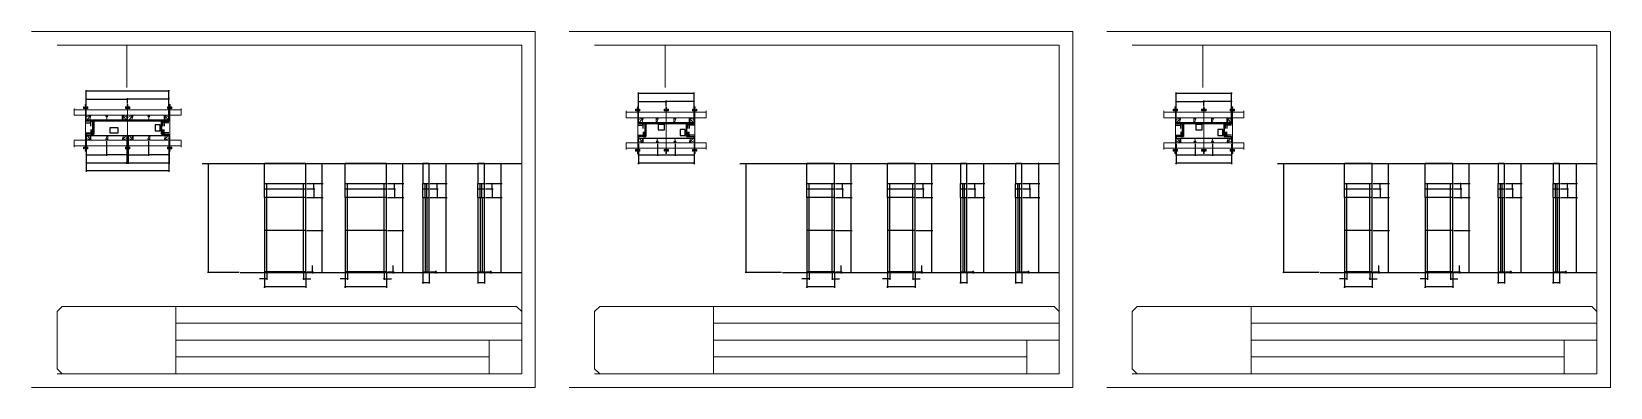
# Model space of a CAD drawing. Header units: metres. Extents: x 4328 to 8983, y 1511 to 2561.
import ezdxf

# ---------------------------------------------------------------- set-up
doc = ezdxf.new("R2010")
doc.units = ezdxf.units.M
for name, color, linetype in [('CHAPA', 7, 'Continuous'), ('COTA', 7, 'Continuous'), ('Hachura', 7, 'Continuous'), ('Madeira', 7, 'Continuous'), ('NIVEL 2° PAV.', 7, 'Continuous'), ('Nível', 7, 'Continuous'), ('Painéis', 7, 'Continuous'), ('Perfil Metálico', 7, 'Continuous'), ('SARR_2.2x7', 7, 'Continuous'), ('SARRAFO', 7, 'Continuous'), ('SARRAFO DE PRESSAO', 7, 'Continuous'), ('Texto Seção', 7, 'Continuous')]:
    doc.layers.add(name, color=color, linetype=linetype)

msp = doc.modelspace()

# ---------------------------------------------------------------- linework, layer by layer
at = {"layer": 'CHAPA', "color": 1, "lineweight": 25}
for points in [[(4488.9, 2296.5), (4488.9, 2300.5), (4732.9, 2300.5), (4732.9, 2296.5)], [(4488.9, 2296.5), (4488.9, 2300.5), (4732.9, 2300.5), (4732.9, 2296.5)], [(4510.9, 2296.5), (4507.3, 2296.5), (4507.3, 2258.5), (4510.9, 2258.5)], [(4510.9, 2296.5), (4507.3, 2296.5), (4507.3, 2258.5), (4510.9, 2258.5)], [(4714.5, 2296.5), (4710.9, 2296.5), (4710.9, 2258.5), (4714.5, 2258.5)], [(4714.5, 2296.5), (4710.9, 2296.5), (4710.9, 2258.5), (4714.5, 2258.5)], [(6117, 2289.3), (6117, 2293.3), (6281, 2293.3), (6281, 2289.3)], [(6117, 2289.3), (6117, 2293.3), (6281, 2293.3), (6281, 2289.3)], [(6139, 2289.3), (6135.4, 2289.3), (6135.4, 2251.3), (6139, 2251.3)], [(6139, 2289.3), (6135.4, 2289.3), (6135.4, 2251.3), (6139, 2251.3)], [(6262.6, 2289.3), (6259, 2289.3), (6259, 2251.3), (6262.6, 2251.3)], [(6262.6, 2289.3), (6259, 2289.3), (6259, 2251.3), (6262.6, 2251.3)], [(7702, 2289.3), (7702, 2293.3), (7866, 2293.3), (7866, 2289.3)], [(7702, 2289.3), (7702, 2293.3), (7866, 2293.3), (7866, 2289.3)], [(7724, 2289.3), (7720.4, 2289.3), (7720.4, 2251.3), (7724, 2251.3)], [(7724, 2289.3), (7720.4, 2289.3), (7720.4, 2251.3), (7724, 2251.3)], [(7847.6, 2289.3), (7844, 2289.3), (7844, 2251.3), (7847.6, 2251.3)], [(7847.6, 2289.3), (7844, 2289.3), (7844, 2251.3), (7847.6, 2251.3)], [(4488.9, 2258.5), (4488.9, 2254.5), (4732.9, 2254.5), (4732.9, 2258.5)], [(4488.9, 2258.5), (4488.9, 2254.5), (4732.9, 2254.5), (4732.9, 2258.5)], [(6117, 2251.3), (6117, 2247.3), (6281, 2247.3), (6281, 2251.3)], [(6117, 2251.3), (6117, 2247.3), (6281, 2247.3), (6281, 2251.3)], [(7702, 2251.3), (7702, 2247.3), (7866, 2247.3), (7866, 2251.3)], [(7702, 2251.3), (7702, 2247.3), (7866, 2247.3), (7866, 2251.3)]]:
    msp.add_lwpolyline(points, dxfattribs=at)
at = {"layer": 'COTA', "color": 0, "lineweight": 25}
for p, q in [((4490.4, 2387.4), (4487.4, 2384.4)), ((4731.4, 2384.4), (4734.4, 2387.4)), ((6118.5, 2380.2), (6115.5, 2377.2)), ((6279.5, 2377.2), (6282.5, 2380.2)), ((7703.5, 2380.2), (7700.5, 2377.2)), ((7864.5, 2377.2), (7867.5, 2380.2)), ((4490.4, 2363.7), (4487.4, 2360.7)), ((4612.4, 2363.7), (4609.4, 2360.7)), ((4609.4, 2360.7), (4612.4, 2363.7)), ((4731.4, 2360.7), (4734.4, 2363.7)), ((6118.5, 2356.5), (6115.5, 2353.5)), ((6200.5, 2356.5), (6197.5, 2353.5)), ((6197.5, 2353.5), (6200.5, 2356.5)), ((6279.5, 2353.5), (6282.5, 2356.5)), ((7703.5, 2356.5), (7700.5, 2353.5)), ((7785.5, 2356.5), (7782.5, 2353.5)), ((7782.5, 2353.5), (7785.5, 2356.5)), ((7864.5, 2353.5), (7867.5, 2356.5)), ((4490.4, 2199.3), (4487.4, 2196.3)), ((4547.4, 2196.3), (4550.4, 2199.3)), ((4550.4, 2199.3), (4547.4, 2196.3)), ((4607.4, 2196.3), (4610.4, 2199.3)), ((4614.5, 2199.3), (4611.5, 2196.3)), ((4671.4, 2196.3), (4674.4, 2199.3)), ((4674.4, 2199.3), (4671.4, 2196.3)), ((4731.5, 2196.3), (4734.5, 2199.3)), ((6118.5, 2199.2), (6115.5, 2196.2)), ((6171.5, 2196.2), (6174.5, 2199.2)), ((6174.5, 2199.2), (6171.5, 2196.2)), ((6223.5, 2196.2), (6226.5, 2199.2)), ((6226.5, 2199.2), (6223.5, 2196.2)), ((6279.5, 2196.2), (6282.5, 2199.2)), ((7703.5, 2199.2), (7700.5, 2196.2)), ((7756.5, 2196.2), (7759.5, 2199.2)), ((7759.5, 2199.2), (7756.5, 2196.2)), ((7808.5, 2196.2), (7811.5, 2199.2)), ((7811.5, 2199.2), (7808.5, 2196.2)), ((7864.5, 2196.2), (7867.5, 2199.2)), ((4490.4, 2175.6), (4487.4, 2172.6)), ((4490.4, 2152.4), (4487.4, 2149.4)), ((4607.4, 2172.6), (4610.4, 2175.6)), ((4607.4, 2172.6), (4610.4, 2175.6)), ((4614.4, 2175.6), (4611.4, 2172.6)), ((4614.5, 2175.6), (4611.5, 2172.6)), ((4731.4, 2149.4), (4734.4, 2152.4)), ((4731.5, 2172.6), (4734.5, 2175.6)), ((5186.2, 2170.1), (5183.2, 2173.1)), ((5424.2, 2170.1), (5421.2, 2173.1)), ((5551.5, 2170.1), (5548.5, 2173.1)), ((5714, 2170.1), (5711, 2173.1)), ((6118.5, 2174.2), (6115.5, 2171.2)), ((6279.5, 2171.2), (6282.5, 2174.2)), ((6745.2, 2170.1), (6742.2, 2173.1)), ((6983.2, 2170.1), (6980.2, 2173.1)), ((7136.5, 2170.1), (7133.5, 2173.1)), ((7299, 2170.1), (7296, 2173.1)), ((7703.5, 2174.2), (7700.5, 2171.2)), ((7864.5, 2171.2), (7867.5, 2174.2)), ((8330.2, 2170.1), (8327.2, 2173.1)), ((8568.2, 2170.1), (8565.2, 2173.1)), ((8721.5, 2170.1), (8718.5, 2173.1)), ((8884, 2170.1), (8881, 2173.1)), ((5183.2, 2114.1), (5186.2, 2111.1)), ((5421.2, 2114.1), (5424.2, 2111.1)), ((5548.5, 2114.1), (5551.5, 2111.1)), ((5711, 2114.1), (5714, 2111.1)), ((6742.2, 2114.1), (6745.2, 2111.1)), ((6980.2, 2114.1), (6983.2, 2111.1)), ((7133.5, 2114.1), (7136.5, 2111.1)), ((7296, 2114.1), (7299, 2111.1)), ((8327.2, 2114.1), (8330.2, 2111.1)), ((8565.2, 2114.1), (8568.2, 2111.1)), ((8718.5, 2114.1), (8721.5, 2111.1)), ((8881, 2114.1), (8884, 2111.1)), ((5186.2, 2070.1), (5183.2, 2073.1)), ((5424.2, 2070.1), (5421.2, 2073.1)), ((5551.5, 2070.1), (5548.5, 2073.1)), ((5714, 2070.1), (5711, 2073.1)), ((6745.2, 2070.1), (6742.2, 2073.1)), ((6983.2, 2070.1), (6980.2, 2073.1)), ((7136.5, 2070.1), (7133.5, 2073.1)), ((7299, 2070.1), (7296, 2073.1)), ((8330.2, 2070.1), (8327.2, 2073.1)), ((8568.2, 2070.1), (8565.2, 2073.1)), ((8721.5, 2070.1), (8718.5, 2073.1)), ((8884, 2070.1), (8881, 2073.1)), ((5186.2, 1973.1), (5183.2, 1976.1)), ((5183.2, 1976.1), (5186.2, 1973.1)), ((5424.2, 1973.1), (5421.2, 1976.1)), ((5421.2, 1976.1), (5424.2, 1973.1)), ((6745.2, 1973.1), (6742.2, 1976.1)), ((6742.2, 1976.1), (6745.2, 1973.1)), ((6983.2, 1973.1), (6980.2, 1976.1)), ((6980.2, 1976.1), (6983.2, 1973.1)), ((8330.2, 1973.1), (8327.2, 1976.1)), ((8327.2, 1976.1), (8330.2, 1973.1)), ((8568.2, 1973.1), (8565.2, 1976.1)), ((8565.2, 1976.1), (8568.2, 1973.1)), ((5015.9, 1833.6), (5012.9, 1830.6)), ((5019.9, 1830.6), (5022.9, 1833.6)), ((5130.9, 1833.6), (5127.9, 1830.6)), ((5134.9, 1830.6), (5137.9, 1833.6)), ((5154.1, 1854.1), (5157.1, 1851.1)), ((5157.1, 1849.1), (5154.1, 1852.1)), ((5183.2, 1852.1), (5186.2, 1849.1)), ((5253.8, 1833.6), (5250.8, 1830.6)), ((5257.8, 1830.6), (5260.8, 1833.6)), ((5368.8, 1833.6), (5365.8, 1830.6)), ((5372.8, 1830.6), (5375.8, 1833.6)), ((5392.1, 1854.1), (5395.1, 1851.1)), ((5395.1, 1849.1), (5392.1, 1852.1)), ((5421.2, 1852.1), (5424.2, 1849.1)), ((5482.8, 1822.3), (5479.8, 1819.3)), ((5498.8, 1819.3), (5501.8, 1822.3)), ((5517.7, 1854.1), (5520.7, 1851.1)), ((5520.7, 1849.1), (5517.7, 1852.1)), ((5548.5, 1852.1), (5551.5, 1849.1)), ((5645.3, 1822.3), (5642.3, 1819.3)), ((5661.3, 1819.3), (5664.3, 1822.3)), ((5680.2, 1854.1), (5683.2, 1851.1)), ((5683.2, 1849.1), (5680.2, 1852.1)), ((5711, 1852.1), (5714, 1849.1)), ((6614.9, 1833.6), (6611.9, 1830.6)), ((6618.9, 1830.6), (6621.9, 1833.6)), ((6689.9, 1833.6), (6686.9, 1830.6)), ((6693.9, 1830.6), (6696.9, 1833.6)), ((6713.1, 1854.1), (6716.1, 1851.1)), ((6716.1, 1849.1), (6713.1, 1852.1)), ((6742.2, 1852.1), (6745.2, 1849.1)), ((6852.8, 1833.6), (6849.8, 1830.6)), ((6856.8, 1830.6), (6859.8, 1833.6)), ((6927.8, 1833.6), (6924.8, 1830.6)), ((6931.8, 1830.6), (6934.8, 1833.6)), ((6951.1, 1854.1), (6954.1, 1851.1)), ((6954.1, 1849.1), (6951.1, 1852.1)), ((6980.2, 1852.1), (6983.2, 1849.1)), ((7067.8, 1822.3), (7064.8, 1819.3)), ((7083.8, 1819.3), (7086.8, 1822.3)), ((7102.7, 1854.1), (7105.7, 1851.1)), ((7105.7, 1849.1), (7102.7, 1852.1)), ((7133.5, 1852.1), (7136.5, 1849.1)), ((7230.3, 1822.3), (7227.3, 1819.3)), ((7246.3, 1819.3), (7249.3, 1822.3)), ((7265.2, 1854.1), (7268.2, 1851.1)), ((7268.2, 1849.1), (7265.2, 1852.1)), ((7296, 1852.1), (7299, 1849.1)), ((8199.9, 1833.6), (8196.9, 1830.6)), ((8203.9, 1830.6), (8206.9, 1833.6)), ((8274.9, 1833.6), (8271.9, 1830.6)), ((8278.9, 1830.6), (8281.9, 1833.6)), ((8298.1, 1854.1), (8301.1, 1851.1)), ((8301.1, 1849.1), (8298.1, 1852.1)), ((8327.2, 1852.1), (8330.2, 1849.1)), ((8437.8, 1833.6), (8434.8, 1830.6)), ((8441.8, 1830.6), (8444.8, 1833.6)), ((8512.8, 1833.6), (8509.8, 1830.6)), ((8516.8, 1830.6), (8519.8, 1833.6)), ((8536.1, 1854.1), (8539.1, 1851.1)), ((8539.1, 1849.1), (8536.1, 1852.1)), ((8565.2, 1852.1), (8568.2, 1849.1)), ((8652.8, 1822.3), (8649.8, 1819.3)), ((8668.8, 1819.3), (8671.8, 1822.3)), ((8687.7, 1854.1), (8690.7, 1851.1)), ((8690.7, 1849.1), (8687.7, 1852.1)), ((8718.5, 1852.1), (8721.5, 1849.1)), ((8815.3, 1822.3), (8812.3, 1819.3)), ((8831.3, 1819.3), (8834.3, 1822.3)), ((8850.2, 1854.1), (8853.2, 1851.1)), ((8853.2, 1849.1), (8850.2, 1852.1)), ((8881, 1852.1), (8884, 1849.1)), ((5015.9, 1809.5), (5012.9, 1806.5)), ((5134.9, 1806.5), (5137.9, 1809.5)), ((5253.8, 1809.5), (5250.8, 1806.5)), ((5372.8, 1806.5), (5375.8, 1809.5)), ((6614.9, 1809.5), (6611.9, 1806.5)), ((6693.9, 1806.5), (6696.9, 1809.5)), ((6852.8, 1809.5), (6849.8, 1806.5)), ((6931.8, 1806.5), (6934.8, 1809.5)), ((8199.9, 1809.5), (8196.9, 1806.5)), ((8278.9, 1806.5), (8281.9, 1809.5)), ((8437.8, 1809.5), (8434.8, 1806.5)), ((8516.8, 1806.5), (8519.8, 1809.5))]:
    msp.add_line(p, q, dxfattribs=at)
at = {"layer": 'COTA', "color": 241, "lineweight": 25}
for p, q in [((4488.9, 2303.5), (4488.9, 2388.9)), ((4732.9, 2385.9), (4488.9, 2385.9)), ((4732.9, 2303.5), (4732.9, 2388.9)), ((6117, 2296.3), (6117, 2381.7)), ((6281, 2378.7), (6117, 2378.7)), ((6281, 2296.3), (6281, 2381.7)), ((7702, 2296.3), (7702, 2381.7)), ((7866, 2378.7), (7702, 2378.7)), ((7866, 2296.3), (7866, 2381.7)), ((4488.9, 2337.5), (4488.9, 2365.2)), ((4488.9, 2362.2), (4610.9, 2362.2)), ((4610.9, 2349.3), (4610.9, 2365.2)), ((4610.9, 2349.3), (4610.9, 2365.2)), ((4732.9, 2362.2), (4610.9, 2362.2)), ((4732.9, 2337.5), (4732.9, 2365.2)), ((6117, 2330.3), (6117, 2358)), ((6117, 2355), (6199, 2355)), ((6199, 2342.1), (6199, 2358)), ((6199, 2342.1), (6199, 2358)), ((6281, 2355), (6199, 2355)), ((6281, 2330.3), (6281, 2358)), ((7702, 2330.3), (7702, 2358)), ((7702, 2355), (7784, 2355)), ((7784, 2342.1), (7784, 2358)), ((7784, 2342.1), (7784, 2358)), ((7866, 2355), (7784, 2355)), ((7866, 2330.3), (7866, 2358)), ((4488.9, 2251.5), (4488.9, 2171.1)), ((4488.9, 2237.5), (4488.9, 2147.9)), ((4548.9, 2237.5), (4548.9, 2194.8)), ((4548.9, 2237.5), (4548.9, 2194.8)), ((4608.9, 2251.5), (4608.9, 2171.1)), ((4608.9, 2237.5), (4608.9, 2171.1)), ((4612.9, 2237.5), (4612.9, 2171.1)), ((4613, 2251.5), (4613, 2171.1)), ((4672.9, 2237.5), (4672.9, 2194.8)), ((4672.9, 2237.5), (4672.9, 2194.8)), ((4732.9, 2237.5), (4732.9, 2147.9)), ((4733, 2251.5), (4733, 2171.1)), ((4488.9, 2217.5), (4488.9, 2194.8)), ((4488.9, 2197.8), (4548.9, 2197.8)), ((4608.9, 2197.8), (4548.9, 2197.8)), ((4608.9, 2208.5), (4608.9, 2194.8)), ((4613, 2217.5), (4613, 2194.8)), ((4613, 2197.8), (4672.9, 2197.8)), ((4733, 2197.8), (4672.9, 2197.8)), ((4733, 2208.4), (4733, 2194.8)), ((6117, 2230.3), (6117, 2169.7)), ((6117, 2230.3), (6117, 2194.7)), ((6117, 2197.7), (6173, 2197.7)), ((6173, 2230.3), (6173, 2194.7)), ((6173, 2230.3), (6173, 2194.7)), ((6173, 2197.7), (6225, 2197.7)), ((6225, 2230.3), (6225, 2194.7)), ((6225, 2230.3), (6225, 2194.7)), ((6225, 2197.7), (6281, 2197.7)), ((6281, 2230.3), (6281, 2169.7)), ((6281, 2230.3), (6281, 2194.7)), ((7702, 2230.3), (7702, 2169.7)), ((7702, 2230.3), (7702, 2194.7)), ((7702, 2197.7), (7758, 2197.7)), ((7758, 2230.3), (7758, 2194.7)), ((7758, 2230.3), (7758, 2194.7)), ((7758, 2197.7), (7810, 2197.7)), ((7810, 2230.3), (7810, 2194.7)), ((7810, 2230.3), (7810, 2194.7)), ((7810, 2197.7), (7866, 2197.7)), ((7866, 2230.3), (7866, 2169.7)), ((7866, 2230.3), (7866, 2194.7)), ((4488.9, 2174.1), (4608.9, 2174.1)), ((4732.9, 2150.9), (4488.9, 2150.9)), ((4608.9, 2174.1), (4605.9, 2174.1)), ((4608.9, 2174.1), (4612.9, 2174.1)), ((4612.9, 2174.1), (4615.9, 2174.1)), ((4613, 2174.1), (4733, 2174.1)), ((5014.4, 2112.6), (5014.4, 2171.6)), ((5136.4, 2171.6), (5014.4, 2171.6)), ((5136.4, 2112.6), (5136.4, 2171.6)), ((5374.3, 2171.6), (5252.3, 2171.6)), ((5252.3, 2112.6), (5252.3, 2171.6)), ((5374.3, 2112.6), (5374.3, 2171.6)), ((6281, 2172.7), (6117, 2172.7)), ((6613.4, 2112.6), (6613.4, 2171.6)), ((6695.4, 2171.6), (6613.4, 2171.6)), ((6695.4, 2112.6), (6695.4, 2171.6)), ((6933.3, 2171.6), (6851.3, 2171.6)), ((6851.3, 2112.6), (6851.3, 2171.6)), ((6933.3, 2112.6), (6933.3, 2171.6)), ((7866, 2172.7), (7702, 2172.7)), ((8198.4, 2112.6), (8198.4, 2171.6)), ((8280.4, 2171.6), (8198.4, 2171.6)), ((8280.4, 2112.6), (8280.4, 2171.6)), ((8518.3, 2171.6), (8436.3, 2171.6)), ((8436.3, 2112.6), (8436.3, 2171.6)), ((8518.3, 2112.6), (8518.3, 2171.6))]:
    msp.add_line(p, q, dxfattribs=at)
at = {"layer": 'COTA', "color": 180, "lineweight": 25}
for p, q in [((4706.9, 2286.5), (4691.9, 2286.5)), ((4691.9, 2286.5), (4691.9, 2268.5)), ((4706.9, 2268.5), (4706.9, 2286.5)), ((6193.9, 2286.8), (6174.9, 2286.8)), ((6174.9, 2286.8), (6174.9, 2271.8)), ((6193.9, 2271.8), (6193.9, 2286.8)), ((7778.9, 2286.8), (7759.9, 2286.8)), ((7759.9, 2286.8), (7759.9, 2271.8)), ((7778.9, 2271.8), (7778.9, 2286.8)), ((4583.4, 2277.5), (4558.4, 2277.5)), ((4558.4, 2277.5), (4558.4, 2262.5)), ((4558.4, 2262.5), (4583.4, 2262.5)), ((4583.4, 2262.5), (4583.4, 2277.5)), ((4691.9, 2268.5), (4706.9, 2268.5)), ((6174.9, 2271.8), (6193.9, 2271.8)), ((6255, 2272.3), (6240, 2272.3)), ((6240, 2272.3), (6240, 2254.3)), ((6240, 2254.3), (6255, 2254.3)), ((6255, 2254.3), (6255, 2272.3)), ((7759.9, 2271.8), (7778.9, 2271.8)), ((7840, 2272.3), (7825, 2272.3)), ((7825, 2272.3), (7825, 2254.3)), ((7825, 2254.3), (7840, 2254.3)), ((7840, 2254.3), (7840, 2272.3))]:
    msp.add_line(p, q, dxfattribs=at)
at = {"layer": 'COTA', "color": 4, "lineweight": 25}
for p, q in [((5139.4, 2171.6), (5187.7, 2171.6)), ((5184.7, 2112.6), (5184.7, 2171.6)), ((5377.3, 2171.6), (5425.7, 2171.6)), ((5422.7, 2112.6), (5422.7, 2171.6)), ((5503.3, 2171.6), (5553, 2171.6)), ((5550, 2112.6), (5550, 2171.6)), ((5665.8, 2171.6), (5715.5, 2171.6)), ((5712.5, 2112.6), (5712.5, 2171.6)), ((6698.4, 2171.6), (6746.7, 2171.6)), ((6743.7, 2112.6), (6743.7, 2171.6)), ((6936.3, 2171.6), (6984.7, 2171.6)), ((6981.7, 2112.6), (6981.7, 2171.6)), ((7088.3, 2171.6), (7138, 2171.6)), ((7135, 2112.6), (7135, 2171.6)), ((7250.8, 2171.6), (7300.5, 2171.6)), ((7297.5, 2112.6), (7297.5, 2171.6)), ((8283.4, 2171.6), (8331.7, 2171.6)), ((8328.7, 2112.6), (8328.7, 2171.6)), ((8521.3, 2171.6), (8569.7, 2171.6)), ((8566.7, 2112.6), (8566.7, 2171.6)), ((8673.3, 2171.6), (8723, 2171.6)), ((8720, 2112.6), (8720, 2171.6)), ((8835.8, 2171.6), (8885.5, 2171.6)), ((8882.5, 2112.6), (8882.5, 2171.6)), ((5139.4, 2112.6), (5187.7, 2112.6)), ((5377.3, 2112.6), (5425.7, 2112.6)), ((5503.3, 2112.6), (5553, 2112.6)), ((5665.8, 2112.6), (5715.5, 2112.6)), ((6698.4, 2112.6), (6746.7, 2112.6)), ((6936.3, 2112.6), (6984.7, 2112.6)), ((7088.3, 2112.6), (7138, 2112.6)), ((7250.8, 2112.6), (7300.5, 2112.6)), ((8283.4, 2112.6), (8331.7, 2112.6)), ((8521.3, 2112.6), (8569.7, 2112.6)), ((8673.3, 2112.6), (8723, 2112.6)), ((8835.8, 2112.6), (8885.5, 2112.6)), ((5139.4, 2071.6), (5187.7, 2071.6)), ((5184.7, 1974.6), (5184.7, 2071.6)), ((5377.3, 2071.6), (5425.7, 2071.6)), ((5422.7, 1974.6), (5422.7, 2071.6)), ((5503.3, 2071.6), (5553, 2071.6)), ((5550, 1850.6), (5550, 2071.6)), ((5665.8, 2071.6), (5715.5, 2071.6)), ((5712.5, 1850.6), (5712.5, 2071.6)), ((6698.4, 2071.6), (6746.7, 2071.6)), ((6743.7, 1974.6), (6743.7, 2071.6)), ((6936.3, 2071.6), (6984.7, 2071.6)), ((6981.7, 1974.6), (6981.7, 2071.6)), ((7088.3, 2071.6), (7138, 2071.6)), ((7135, 1850.6), (7135, 2071.6)), ((7250.8, 2071.6), (7300.5, 2071.6)), ((7297.5, 1850.6), (7297.5, 2071.6)), ((8283.4, 2071.6), (8331.7, 2071.6)), ((8328.7, 1974.6), (8328.7, 2071.6)), ((8521.3, 2071.6), (8569.7, 2071.6)), ((8566.7, 1974.6), (8566.7, 2071.6)), ((8673.3, 2071.6), (8723, 2071.6)), ((8720, 1850.6), (8720, 2071.6)), ((8835.8, 2071.6), (8885.5, 2071.6)), ((8882.5, 1850.6), (8882.5, 2071.6)), ((5139.4, 1974.6), (5187.7, 1974.6)), ((5177.2, 1974.6), (5187.7, 1974.6)), ((5184.7, 1850.6), (5184.7, 1974.6)), ((5377.3, 1974.6), (5425.7, 1974.6)), ((5415.2, 1974.6), (5425.7, 1974.6)), ((5422.7, 1850.6), (5422.7, 1974.6)), ((6698.4, 1974.6), (6746.7, 1974.6)), ((6736.2, 1974.6), (6746.7, 1974.6)), ((6743.7, 1850.6), (6743.7, 1974.6)), ((6936.3, 1974.6), (6984.7, 1974.6)), ((6974.2, 1974.6), (6984.7, 1974.6)), ((6981.7, 1850.6), (6981.7, 1974.6)), ((8283.4, 1974.6), (8331.7, 1974.6)), ((8321.2, 1974.6), (8331.7, 1974.6)), ((8328.7, 1850.6), (8328.7, 1974.6)), ((8521.3, 1974.6), (8569.7, 1974.6)), ((8559.2, 1974.6), (8569.7, 1974.6)), ((8566.7, 1850.6), (8566.7, 1974.6)), ((5155.6, 1852.6), (5155.6, 1871.4)), ((5393.6, 1852.6), (5393.6, 1871.4)), ((6714.6, 1852.6), (6714.6, 1871.4)), ((6952.6, 1852.6), (6952.6, 1871.4)), ((8299.6, 1852.6), (8299.6, 1871.4)), ((8537.6, 1852.6), (8537.6, 1871.4)), ((5014.4, 1832.1), (4999.6, 1832.1)), ((5014.4, 1849.6), (5014.4, 1805)), ((5014.4, 1847.6), (5014.4, 1829.1)), ((5021.4, 1832.1), (5014.4, 1832.1)), ((5021.4, 1849.6), (5021.4, 1829.1)), ((5129.4, 1849.6), (5129.4, 1829.1)), ((5129.4, 1832.1), (5136.4, 1832.1)), ((5136.4, 1849.6), (5136.4, 1805)), ((5136.4, 1847.6), (5136.4, 1829.1)), ((5136.4, 1832.1), (5151.1, 1832.1)), ((5139.4, 1852.6), (5158.6, 1852.6)), ((5139.4, 1850.6), (5158.6, 1850.6)), ((5139.4, 1850.6), (5187.7, 1850.6)), ((5155.6, 1850.6), (5155.6, 1852.6)), ((5155.6, 1850.6), (5155.6, 1847.6)), ((5252.3, 1832.1), (5237.6, 1832.1)), ((5252.3, 1849.6), (5252.3, 1805)), ((5252.3, 1847.6), (5252.3, 1829.1)), ((5259.3, 1832.1), (5252.3, 1832.1)), ((5259.3, 1849.6), (5259.3, 1829.1)), ((5367.3, 1849.6), (5367.3, 1829.1)), ((5367.3, 1832.1), (5374.3, 1832.1)), ((5374.3, 1849.6), (5374.3, 1805)), ((5374.3, 1847.6), (5374.3, 1829.1)), ((5374.3, 1832.1), (5389, 1832.1)), ((5377.3, 1852.6), (5396.6, 1852.6)), ((5377.3, 1850.6), (5396.6, 1850.6)), ((5377.3, 1850.6), (5425.7, 1850.6)), ((5393.6, 1850.6), (5393.6, 1852.6)), ((5393.6, 1850.6), (5393.6, 1847.6)), ((5481.3, 1849.6), (5481.3, 1817.8)), ((5481.3, 1820.8), (5500.3, 1820.8)), ((5500.3, 1849.6), (5500.3, 1817.8)), ((5503.3, 1852.6), (5522.2, 1852.6)), ((5503.3, 1850.6), (5522.2, 1850.6)), ((5503.3, 1850.6), (5553, 1850.6)), ((5519.2, 1852.6), (5519.2, 1855.6)), ((5519.2, 1850.6), (5519.2, 1852.6)), ((5519.2, 1850.6), (5519.2, 1847.6)), ((5643.8, 1849.6), (5643.8, 1817.8)), ((5643.8, 1820.8), (5662.8, 1820.8)), ((5662.8, 1849.6), (5662.8, 1817.8)), ((5665.8, 1852.6), (5684.7, 1852.6)), ((5665.8, 1850.6), (5684.7, 1850.6)), ((5665.8, 1850.6), (5715.5, 1850.6)), ((5681.7, 1852.6), (5681.7, 1855.6)), ((5681.7, 1850.6), (5681.7, 1852.6)), ((5681.7, 1850.6), (5681.7, 1847.6)), ((6613.4, 1832.1), (6598.6, 1832.1)), ((6613.4, 1849.6), (6613.4, 1805)), ((6613.4, 1847.6), (6613.4, 1829.1)), ((6620.4, 1832.1), (6613.4, 1832.1)), ((6620.4, 1849.6), (6620.4, 1829.1)), ((6688.4, 1849.6), (6688.4, 1829.1)), ((6688.4, 1832.1), (6695.4, 1832.1)), ((6695.4, 1849.6), (6695.4, 1805)), ((6695.4, 1847.6), (6695.4, 1829.1)), ((6695.4, 1832.1), (6710.1, 1832.1)), ((6698.4, 1852.6), (6717.6, 1852.6)), ((6698.4, 1850.6), (6717.6, 1850.6)), ((6698.4, 1850.6), (6746.7, 1850.6)), ((6714.6, 1850.6), (6714.6, 1852.6)), ((6714.6, 1850.6), (6714.6, 1847.6)), ((6851.3, 1832.1), (6836.6, 1832.1)), ((6851.3, 1849.6), (6851.3, 1805)), ((6851.3, 1847.6), (6851.3, 1829.1)), ((6858.3, 1832.1), (6851.3, 1832.1)), ((6858.3, 1849.6), (6858.3, 1829.1)), ((6926.3, 1849.6), (6926.3, 1829.1)), ((6926.3, 1832.1), (6933.3, 1832.1)), ((6933.3, 1849.6), (6933.3, 1805)), ((6933.3, 1847.6), (6933.3, 1829.1)), ((6933.3, 1832.1), (6948, 1832.1)), ((6936.3, 1852.6), (6955.6, 1852.6)), ((6936.3, 1850.6), (6955.6, 1850.6)), ((6936.3, 1850.6), (6984.7, 1850.6)), ((6952.6, 1850.6), (6952.6, 1852.6)), ((6952.6, 1850.6), (6952.6, 1847.6)), ((7066.3, 1849.6), (7066.3, 1817.8)), ((7066.3, 1820.8), (7085.3, 1820.8)), ((7085.3, 1849.6), (7085.3, 1817.8)), ((7088.3, 1852.6), (7107.2, 1852.6)), ((7088.3, 1850.6), (7107.2, 1850.6)), ((7088.3, 1850.6), (7138, 1850.6)), ((7104.2, 1852.6), (7104.2, 1855.6)), ((7104.2, 1850.6), (7104.2, 1852.6)), ((7104.2, 1850.6), (7104.2, 1847.6)), ((7228.8, 1849.6), (7228.8, 1817.8)), ((7228.8, 1820.8), (7247.8, 1820.8)), ((7247.8, 1849.6), (7247.8, 1817.8)), ((7250.8, 1852.6), (7269.7, 1852.6)), ((7250.8, 1850.6), (7269.7, 1850.6)), ((7250.8, 1850.6), (7300.5, 1850.6)), ((7266.7, 1852.6), (7266.7, 1855.6)), ((7266.7, 1850.6), (7266.7, 1852.6)), ((7266.7, 1850.6), (7266.7, 1847.6)), ((8198.4, 1832.1), (8183.6, 1832.1)), ((8198.4, 1849.6), (8198.4, 1805)), ((8198.4, 1847.6), (8198.4, 1829.1)), ((8205.4, 1832.1), (8198.4, 1832.1)), ((8205.4, 1849.6), (8205.4, 1829.1)), ((8273.4, 1849.6), (8273.4, 1829.1)), ((8273.4, 1832.1), (8280.4, 1832.1)), ((8280.4, 1849.6), (8280.4, 1805)), ((8280.4, 1847.6), (8280.4, 1829.1)), ((8280.4, 1832.1), (8295.1, 1832.1)), ((8283.4, 1852.6), (8302.6, 1852.6)), ((8283.4, 1850.6), (8302.6, 1850.6)), ((8283.4, 1850.6), (8331.7, 1850.6)), ((8299.6, 1850.6), (8299.6, 1852.6)), ((8299.6, 1850.6), (8299.6, 1847.6)), ((8436.3, 1832.1), (8421.6, 1832.1)), ((8436.3, 1849.6), (8436.3, 1805)), ((8436.3, 1847.6), (8436.3, 1829.1)), ((8443.3, 1832.1), (8436.3, 1832.1)), ((8443.3, 1849.6), (8443.3, 1829.1)), ((8511.3, 1849.6), (8511.3, 1829.1)), ((8511.3, 1832.1), (8518.3, 1832.1)), ((8518.3, 1849.6), (8518.3, 1805)), ((8518.3, 1847.6), (8518.3, 1829.1)), ((8518.3, 1832.1), (8533, 1832.1)), ((8521.3, 1852.6), (8540.6, 1852.6)), ((8521.3, 1850.6), (8540.6, 1850.6)), ((8521.3, 1850.6), (8569.7, 1850.6)), ((8537.6, 1850.6), (8537.6, 1852.6)), ((8537.6, 1850.6), (8537.6, 1847.6)), ((8651.3, 1849.6), (8651.3, 1817.8)), ((8651.3, 1820.8), (8670.3, 1820.8)), ((8670.3, 1849.6), (8670.3, 1817.8)), ((8673.3, 1852.6), (8692.2, 1852.6)), ((8673.3, 1850.6), (8692.2, 1850.6)), ((8673.3, 1850.6), (8723, 1850.6)), ((8689.2, 1852.6), (8689.2, 1855.6)), ((8689.2, 1850.6), (8689.2, 1852.6)), ((8689.2, 1850.6), (8689.2, 1847.6)), ((8813.8, 1849.6), (8813.8, 1817.8)), ((8813.8, 1820.8), (8832.8, 1820.8)), ((8832.8, 1849.6), (8832.8, 1817.8)), ((8835.8, 1852.6), (8854.7, 1852.6)), ((8835.8, 1850.6), (8854.7, 1850.6)), ((8835.8, 1850.6), (8885.5, 1850.6)), ((8851.7, 1852.6), (8851.7, 1855.6)), ((8851.7, 1850.6), (8851.7, 1852.6)), ((8851.7, 1850.6), (8851.7, 1847.6)), ((5136.4, 1808), (5014.4, 1808)), ((5374.3, 1808), (5252.3, 1808)), ((6695.4, 1808), (6613.4, 1808)), ((6933.3, 1808), (6851.3, 1808)), ((8280.4, 1808), (8198.4, 1808)), ((8518.3, 1808), (8436.3, 1808))]:
    msp.add_line(p, q, dxfattribs=at)
at = {"layer": 'COTA', "color": 241, "lineweight": 25}
for points in [[(5500.3, 2112.6), (5500.3, 2171.6), (5481.3, 2171.6), (5481.3, 2112.6)], [(5662.8, 2112.6), (5662.8, 2171.6), (5643.8, 2171.6), (5643.8, 2112.6)], [(7085.3, 2112.6), (7085.3, 2171.6), (7066.3, 2171.6), (7066.3, 2112.6)], [(7247.8, 2112.6), (7247.8, 2171.6), (7228.8, 2171.6), (7228.8, 2112.6)], [(8670.3, 2112.6), (8670.3, 2171.6), (8651.3, 2171.6), (8651.3, 2112.6)], [(8832.8, 2112.6), (8832.8, 2171.6), (8813.8, 2171.6), (8813.8, 2112.6)]]:
    msp.add_lwpolyline(points, dxfattribs=at)
at = {"layer": 'Hachura', "color": 0, "lineweight": 9}
for p, q in [((4480.5, 2334.5), (4480.5, 2339.6)), ((4480.5, 2339.6), (4482.2, 2339.6)), ((4480.5, 2335.4), (4493.4, 2335.4)), ((4480.5, 2335.4), (4485.7, 2335.4)), ((4493.4, 2334.5), (4480.5, 2334.5)), ((4480.6, 2335.4), (4480.6, 2334.5)), ((4480.8, 2335.4), (4480.8, 2334.5)), ((4481.2, 2335.4), (4481.2, 2334.5)), ((4481.6, 2335.4), (4481.6, 2334.5)), ((4482.2, 2339.6), (4482.8, 2337.4)), ((4482.5, 2335.4), (4482.5, 2334.5)), ((4483.1, 2337.2), (4485, 2337.2)), ((4483.9, 2335.4), (4483.9, 2334.5)), ((4492.4, 2334.5), (4484.6, 2334.5)), ((4485, 2338), (4488.9, 2338)), ((4485, 2335.4), (4485, 2338)), ((4486.9, 2335.4), (4485, 2335.4)), ((4488.6, 2341.2), (4485.3, 2341.2)), ((4485.3, 2341.2), (4485.3, 2338)), ((4488.6, 2341.1), (4485.3, 2341.1)), ((4485.7, 2335.4), (4486.3, 2335.4)), ((4485.8, 2345.5), (4488, 2344.5)), ((4487.9, 2344.2), (4485.8, 2345.3)), ((4485.8, 2344.4), (4488, 2343.3)), ((4487.9, 2343.1), (4485.8, 2344.1)), ((4485.8, 2343.2), (4488, 2342.1)), ((4487.9, 2341.9), (4485.8, 2343)), ((4487.1, 2341.2), (4485.8, 2341.8)), ((4485.9, 2346), (4486.2, 2346.3)), ((4485.9, 2345.6), (4485.9, 2346)), ((4487.8, 2346), (4485.9, 2346)), ((4485.9, 2345.6), (4487.8, 2344.7)), ((4485.9, 2345.6), (4487.8, 2344.7)), ((4485.9, 2344.5), (4485.9, 2345.1)), ((4487.8, 2344.2), (4485.9, 2345.1)), ((4485.9, 2344.5), (4487.8, 2343.5)), ((4485.9, 2343.3), (4485.9, 2344)), ((4487.8, 2343), (4485.9, 2344)), ((4485.9, 2343.7), (4485.9, 2344)), ((4485.9, 2343.3), (4487.8, 2342.3)), ((4485.9, 2342.2), (4485.9, 2342.8)), ((4487.8, 2341.8), (4485.9, 2342.8)), ((4485.9, 2342.2), (4487.8, 2341.2)), ((4486.8, 2341.2), (4485.9, 2341.6)), ((4485.9, 2341.2), (4485.9, 2341.6)), ((4486, 2335.1), (4486, 2335.3)), ((4486, 2334.6), (4486, 2335.1)), ((4486.2, 2346.3), (4487.5, 2346.3)), ((4486.3, 2341.2), (4486.3, 2338)), ((4487.8, 2345.3), (4486.6, 2346)), ((4486.6, 2335.4), (4486.6, 2337.4)), ((4487.9, 2345.4), (4486.8, 2346)), ((4486.9, 2335.4), (4486.9, 2334.5)), ((4487.1, 2337.4), (4487.1, 2335.4)), ((4487.3, 2346), (4488, 2345.6)), ((4487.8, 2346), (4487.5, 2346.3)), ((4487.6, 2346), (4487.8, 2345.8)), ((4487.8, 2345.3), (4487.8, 2344.7)), ((4487.8, 2343.5), (4487.8, 2344.2)), ((4487.8, 2342.8), (4487.8, 2343)), ((4487.8, 2342.8), (4487.8, 2342.3)), ((4487.8, 2341.8), (4487.8, 2341.2)), ((4487.8, 2341.2), (4487.8, 2338)), ((4487.9, 2335.3), (4487.9, 2334.8)), ((4488.6, 2338), (4488.6, 2341.2)), ((4488.9, 2338), (4488.6, 2338)), ((4488.9, 2338), (4488.6, 2338)), ((4488.9, 2338), (4488.9, 2335.4)), ((4490.8, 2337.2), (4488.9, 2337.2)), ((4490, 2335.4), (4490, 2334.5)), ((4491.7, 2339.6), (4491.1, 2337.4)), ((4491.4, 2335.4), (4491.4, 2334.5)), ((4493.4, 2339.6), (4491.7, 2339.6)), ((4492.2, 2335.4), (4492.2, 2334.5)), ((4492.7, 2335.4), (4492.7, 2334.5)), ((4493, 2335.4), (4493, 2334.5)), ((4493.3, 2335.4), (4493.3, 2334.5)), ((4493.4, 2335.4), (4493.4, 2339.6)), ((4493.4, 2335.4), (4493.4, 2334.5)), ((4604.5, 2334.5), (4604.5, 2339.6)), ((4604.5, 2339.6), (4606.2, 2339.6)), ((4604.5, 2335.4), (4617.4, 2335.4)), ((4604.5, 2335.4), (4609.7, 2335.4)), ((4617.4, 2334.5), (4604.5, 2334.5)), ((4604.6, 2335.4), (4604.6, 2334.5)), ((4604.9, 2335.4), (4604.9, 2334.5)), ((4605.2, 2335.4), (4605.2, 2334.5)), ((4605.7, 2335.4), (4605.7, 2334.5)), ((4606.2, 2339.6), (4606.8, 2337.4)), ((4606.5, 2335.4), (4606.5, 2334.5)), ((4607.1, 2337.2), (4609, 2337.2)), ((4607.9, 2335.4), (4607.9, 2334.5)), ((4616.4, 2334.5), (4608.6, 2334.5)), ((4609, 2337.9), (4612.9, 2337.9)), ((4609, 2335.4), (4609, 2337.9)), ((4611, 2335.4), (4609, 2335.4)), ((4612.6, 2341.2), (4609.3, 2341.2)), ((4609.3, 2341.2), (4609.3, 2337.9)), ((4612.6, 2341.1), (4609.3, 2341.1)), ((4609.7, 2335.4), (4610.3, 2335.4)), ((4609.8, 2345.5), (4612, 2344.4)), ((4612, 2344.2), (4609.8, 2345.3)), ((4609.8, 2344.4), (4612, 2343.3)), ((4612, 2343), (4609.8, 2344.1)), ((4609.8, 2343.2), (4612, 2342.1)), ((4612, 2341.9), (4609.8, 2343)), ((4611.1, 2341.2), (4609.8, 2341.8)), ((4609.9, 2345.9), (4610.2, 2346.3)), ((4609.9, 2345.6), (4609.9, 2345.9)), ((4611.9, 2345.9), (4609.9, 2345.9)), ((4609.9, 2345.6), (4611.9, 2344.6)), ((4609.9, 2345.6), (4611.9, 2344.6)), ((4609.9, 2344.5), (4609.9, 2345.1)), ((4611.9, 2344.1), (4609.9, 2345.1)), ((4609.9, 2344.5), (4611.9, 2343.5)), ((4609.9, 2343.3), (4609.9, 2343.9)), ((4611.9, 2343), (4609.9, 2343.9)), ((4609.9, 2343.7), (4609.9, 2343.9)), ((4609.9, 2343.3), (4611.9, 2342.3)), ((4609.9, 2342.1), (4609.9, 2342.8)), ((4611.9, 2341.8), (4609.9, 2342.8)), ((4609.9, 2342.1), (4611.9, 2341.2)), ((4610.8, 2341.2), (4609.9, 2341.6)), ((4609.9, 2341.2), (4609.9, 2341.6)), ((4610, 2335), (4610, 2335.3)), ((4610, 2334.6), (4610, 2335)), ((4610.2, 2346.3), (4611.5, 2346.3)), ((4610.3, 2341.2), (4610.3, 2337.9)), ((4611.9, 2345.3), (4610.6, 2345.9)), ((4610.6, 2335.4), (4610.6, 2337.4)), ((4612, 2345.4), (4610.8, 2345.9)), ((4610.9, 2335.4), (4610.9, 2334.5)), ((4611.2, 2337.4), (4611.2, 2335.4)), ((4611.3, 2345.9), (4612, 2345.6)), ((4611.9, 2345.9), (4611.5, 2346.3)), ((4611.6, 2345.9), (4611.9, 2345.8)), ((4611.9, 2345.3), (4611.9, 2344.6)), ((4611.9, 2343.5), (4611.9, 2344.1)), ((4611.9, 2342.8), (4611.9, 2343)), ((4611.9, 2342.8), (4611.9, 2342.3)), ((4611.9, 2341.8), (4611.9, 2341.2)), ((4611.9, 2341.2), (4611.9, 2337.9)), ((4611.9, 2335.2), (4611.9, 2334.8)), ((4612.6, 2337.9), (4612.6, 2341.2)), ((4612.9, 2337.9), (4612.6, 2337.9)), ((4612.9, 2337.9), (4612.6, 2337.9)), ((4612.9, 2337.9), (4612.9, 2335.4)), ((4614.8, 2337.2), (4612.9, 2337.2)), ((4614, 2335.4), (4614, 2334.5)), ((4615.7, 2339.6), (4615.1, 2337.4)), ((4615.4, 2335.4), (4615.4, 2334.5)), ((4617.4, 2339.6), (4615.7, 2339.6)), ((4616.3, 2335.4), (4616.3, 2334.5)), ((4616.7, 2335.4), (4616.7, 2334.5)), ((4617.1, 2335.4), (4617.1, 2334.5)), ((4617.3, 2335.4), (4617.3, 2334.5)), ((4617.4, 2335.4), (4617.4, 2339.6)), ((4617.4, 2335.4), (4617.4, 2334.5)), ((4728.5, 2335.4), (4728.5, 2339.6)), ((4728.5, 2339.6), (4730.2, 2339.6)), ((4741.4, 2335.4), (4728.5, 2335.4)), ((4728.5, 2335.4), (4728.5, 2334.5)), ((4728.5, 2334.5), (4741.4, 2334.5)), ((4728.6, 2335.4), (4728.6, 2334.5)), ((4728.8, 2335.4), (4728.8, 2334.5)), ((4729.2, 2335.4), (4729.2, 2334.5)), ((4729.5, 2334.5), (4737.3, 2334.5)), ((4729.6, 2335.4), (4729.6, 2334.5)), ((4730.2, 2339.6), (4730.8, 2337.4)), ((4730.5, 2335.4), (4730.5, 2334.5)), ((4731.1, 2337.2), (4733, 2337.2)), ((4731.9, 2335.4), (4731.9, 2334.5)), ((4736.9, 2338), (4733, 2338)), ((4733, 2338), (4733, 2335.4)), ((4733, 2338), (4733.3, 2338)), ((4733, 2338), (4733.3, 2338)), ((4733.3, 2341.2), (4736.6, 2341.2)), ((4733.3, 2338), (4733.3, 2341.2)), ((4733.3, 2341.1), (4736.6, 2341.1)), ((4734.6, 2346), (4733.9, 2345.6)), ((4733.9, 2345.4), (4735.1, 2346)), ((4736.1, 2345.5), (4733.9, 2344.5)), ((4733.9, 2344.2), (4736.1, 2345.3)), ((4736.1, 2344.4), (4733.9, 2343.3)), ((4733.9, 2343.1), (4736.1, 2344.1)), ((4736.1, 2343.2), (4733.9, 2342.1)), ((4733.9, 2341.9), (4736.1, 2343)), ((4734, 2346), (4734.4, 2346.3)), ((4734.3, 2346), (4734, 2345.8)), ((4734, 2345.3), (4735.3, 2346)), ((4734, 2346), (4736, 2346)), ((4736, 2345.6), (4734, 2344.7)), ((4736, 2345.6), (4734, 2344.7)), ((4734, 2345.3), (4734, 2344.7)), ((4734, 2344.2), (4736, 2345.1)), ((4736, 2344.5), (4734, 2343.5)), ((4734, 2343.5), (4734, 2344.2)), ((4734, 2343), (4736, 2344)), ((4736, 2343.3), (4734, 2342.3)), ((4734, 2342.8), (4734, 2343)), ((4734, 2342.8), (4734, 2342.3)), ((4734, 2341.8), (4736, 2342.8)), ((4736, 2342.2), (4734, 2341.2)), ((4734, 2341.8), (4734, 2341.2)), ((4734, 2341.2), (4734, 2338)), ((4734, 2335.3), (4734, 2334.8)), ((4735.7, 2346.3), (4734.4, 2346.3)), ((4734.7, 2337.4), (4734.7, 2335.4)), ((4734.8, 2341.2), (4736.1, 2341.8)), ((4734.9, 2335.4), (4736.9, 2335.4)), ((4735, 2335.4), (4735, 2334.5)), ((4735.1, 2341.2), (4736, 2341.6)), ((4735.3, 2335.4), (4735.3, 2337.4)), ((4735.6, 2341.2), (4735.6, 2338)), ((4736.2, 2335.4), (4735.6, 2335.4)), ((4736, 2346), (4735.7, 2346.3)), ((4735.9, 2335.1), (4735.9, 2335.3)), ((4735.9, 2334.6), (4735.9, 2335.1)), ((4736, 2345.6), (4736, 2346)), ((4736, 2344.5), (4736, 2345.1)), ((4736, 2343.3), (4736, 2344)), ((4736, 2343.7), (4736, 2344)), ((4736, 2342.2), (4736, 2342.8)), ((4736, 2341.2), (4736, 2341.6)), ((4741.4, 2335.4), (4736.2, 2335.4)), ((4736.6, 2341.2), (4736.6, 2338)), ((4736.9, 2335.4), (4736.9, 2338)), ((4738.8, 2337.2), (4736.9, 2337.2)), ((4738, 2335.4), (4738, 2334.5)), ((4739.7, 2339.6), (4739.1, 2337.4)), ((4739.4, 2335.4), (4739.4, 2334.5)), ((4741.4, 2339.6), (4739.7, 2339.6)), ((4740.2, 2335.4), (4740.2, 2334.5)), ((4740.7, 2335.4), (4740.7, 2334.5)), ((4741, 2335.4), (4741, 2334.5)), ((4741.3, 2335.4), (4741.3, 2334.5)), ((4741.4, 2334.5), (4741.4, 2339.6)), ((6108.5, 2332.5), (6110.2, 2332.5)), ((6108.5, 2327.3), (6108.5, 2332.4)), ((6108.5, 2328.2), (6121.4, 2328.2)), ((6108.5, 2328.2), (6113.7, 2328.2)), ((6108.7, 2328.2), (6108.7, 2327.3)), ((6108.9, 2328.2), (6108.9, 2327.3)), ((6109.2, 2328.2), (6109.2, 2327.3)), ((6109.7, 2328.2), (6109.7, 2327.3)), ((6110.2, 2332.5), (6110.8, 2330.3)), ((6110.5, 2328.2), (6110.5, 2327.3)), ((6111.1, 2330), (6113, 2330)), ((6111.9, 2328.2), (6111.9, 2327.3)), ((6113, 2330.8), (6116.9, 2330.8)), ((6113, 2328.2), (6113, 2330.8)), ((6115, 2328.2), (6113, 2328.2)), ((6116.6, 2334), (6113.3, 2334)), ((6116.6, 2334), (6113.3, 2334)), ((6113.3, 2334), (6113.3, 2330.8)), ((6113.7, 2328.2), (6114.3, 2328.2)), ((6116, 2337.1), (6113.8, 2338.1)), ((6116, 2335.9), (6113.8, 2337)), ((6116, 2334.7), (6113.8, 2335.8)), ((6115.1, 2334), (6113.8, 2334.7)), ((6113.9, 2338.8), (6114.3, 2339.1)), ((6113.9, 2338.5), (6113.9, 2338.8)), ((6115.9, 2338.8), (6113.9, 2338.8)), ((6113.9, 2338.5), (6115.9, 2337.5)), ((6113.9, 2338.5), (6115.9, 2337.5)), ((6113.9, 2338.4), (6116, 2337.3)), ((6113.9, 2337.3), (6113.9, 2338)), ((6115.9, 2337), (6113.9, 2338)), ((6113.9, 2337.3), (6115.9, 2336.3)), ((6113.9, 2337.2), (6116, 2336.1)), ((6113.9, 2336.1), (6113.9, 2336.8)), ((6115.9, 2335.8), (6113.9, 2336.8)), ((6113.9, 2336.6), (6113.9, 2336.8)), ((6113.9, 2336.1), (6115.9, 2335.2)), ((6113.9, 2336.1), (6116, 2335)), ((6113.9, 2335), (6113.9, 2335.6)), ((6115.9, 2334.7), (6113.9, 2335.6)), ((6113.9, 2335), (6115.9, 2334)), ((6114.8, 2334), (6113.9, 2334.5)), ((6113.9, 2334), (6113.9, 2334.5)), ((6114, 2327.9), (6114, 2328.1)), ((6114, 2327.5), (6114, 2327.9)), ((6114.3, 2339.1), (6115.5, 2339.1)), ((6114.3, 2334), (6114.3, 2330.8)), ((6115.9, 2338.1), (6114.6, 2338.8)), ((6114.7, 2328.2), (6114.7, 2330.2)), ((6116, 2338.2), (6114.8, 2338.8)), ((6115, 2328.2), (6115, 2327.3)), ((6115.2, 2330.2), (6115.2, 2328.2)), ((6115.4, 2338.8), (6116, 2338.5)), ((6115.9, 2338.8), (6115.5, 2339.1)), ((6115.6, 2338.8), (6115.9, 2338.7)), ((6115.9, 2338.1), (6115.9, 2337.5)), ((6115.9, 2336.3), (6115.9, 2337)), ((6115.9, 2335.6), (6115.9, 2335.8)), ((6115.9, 2335.6), (6115.9, 2335.2)), ((6115.9, 2334.7), (6115.9, 2334)), ((6115.9, 2334), (6115.9, 2330.8)), ((6115.9, 2328.1), (6115.9, 2327.7)), ((6116.6, 2330.8), (6116.6, 2334)), ((6116.9, 2330.8), (6116.6, 2330.8)), ((6116.9, 2330.8), (6116.6, 2330.8)), ((6116.9, 2330.8), (6116.9, 2328.2)), ((6118.8, 2330), (6116.9, 2330)), ((6118, 2328.2), (6118, 2327.3)), ((6119.7, 2332.5), (6119.2, 2330.3)), ((6119.4, 2328.2), (6119.4, 2327.3)), ((6121.4, 2332.5), (6119.7, 2332.5)), ((6120.3, 2328.2), (6120.3, 2327.3)), ((6120.7, 2328.2), (6120.7, 2327.3)), ((6121.1, 2328.2), (6121.1, 2327.3)), ((6121.3, 2328.2), (6121.3, 2327.3)), ((6121.4, 2328.2), (6121.4, 2332.5)), ((6121.4, 2328.2), (6121.4, 2327.3)), ((6192.5, 2332.5), (6194.2, 2332.5)), ((6192.5, 2327.3), (6192.5, 2332.4)), ((6192.5, 2328.2), (6205.4, 2328.2)), ((6192.5, 2328.2), (6197.7, 2328.2)), ((6192.7, 2328.2), (6192.7, 2327.3)), ((6192.9, 2328.2), (6192.9, 2327.3)), ((6193.2, 2328.2), (6193.2, 2327.3)), ((6193.7, 2328.2), (6193.7, 2327.3)), ((6194.2, 2332.5), (6194.8, 2330.3)), ((6194.5, 2328.2), (6194.5, 2327.3)), ((6195.1, 2330), (6197, 2330)), ((6195.9, 2328.2), (6195.9, 2327.3)), ((6197, 2330.8), (6200.9, 2330.8)), ((6197, 2328.2), (6197, 2330.8)), ((6199, 2328.2), (6197, 2328.2)), ((6200.6, 2334), (6197.3, 2334)), ((6200.6, 2334), (6197.3, 2334)), ((6197.3, 2334), (6197.3, 2330.8)), ((6197.7, 2328.2), (6198.3, 2328.2)), ((6200, 2337.1), (6197.8, 2338.1)), ((6200, 2335.9), (6197.8, 2337)), ((6200, 2334.7), (6197.8, 2335.8)), ((6199.1, 2334), (6197.8, 2334.7)), ((6197.9, 2338.8), (6198.3, 2339.1)), ((6197.9, 2338.5), (6197.9, 2338.8)), ((6199.9, 2338.8), (6197.9, 2338.8)), ((6197.9, 2338.5), (6199.9, 2337.5)), ((6197.9, 2338.5), (6199.9, 2337.5)), ((6197.9, 2338.4), (6200, 2337.3)), ((6197.9, 2337.3), (6197.9, 2338)), ((6199.9, 2337), (6197.9, 2338)), ((6197.9, 2337.3), (6199.9, 2336.3)), ((6197.9, 2337.2), (6200, 2336.1)), ((6197.9, 2336.1), (6197.9, 2336.8)), ((6199.9, 2335.8), (6197.9, 2336.8)), ((6197.9, 2336.6), (6197.9, 2336.8)), ((6197.9, 2336.1), (6199.9, 2335.2)), ((6197.9, 2336.1), (6200, 2335)), ((6197.9, 2335), (6197.9, 2335.6)), ((6199.9, 2334.7), (6197.9, 2335.6)), ((6197.9, 2335), (6199.9, 2334)), ((6198.8, 2334), (6197.9, 2334.5)), ((6197.9, 2334), (6197.9, 2334.5)), ((6198, 2327.9), (6198, 2328.1)), ((6198, 2327.5), (6198, 2327.9)), ((6198.3, 2339.1), (6199.5, 2339.1)), ((6198.3, 2334), (6198.3, 2330.8)), ((6199.9, 2338.1), (6198.6, 2338.8)), ((6198.7, 2328.2), (6198.7, 2330.2)), ((6200, 2338.2), (6198.8, 2338.8)), ((6199, 2328.2), (6199, 2327.3)), ((6199.2, 2330.2), (6199.2, 2328.2)), ((6199.4, 2338.8), (6200, 2338.5)), ((6199.9, 2338.8), (6199.5, 2339.1)), ((6199.6, 2338.8), (6199.9, 2338.7)), ((6199.9, 2338.1), (6199.9, 2337.5)), ((6199.9, 2336.3), (6199.9, 2337)), ((6199.9, 2335.6), (6199.9, 2335.8)), ((6199.9, 2335.6), (6199.9, 2335.2)), ((6199.9, 2334.7), (6199.9, 2334)), ((6199.9, 2334), (6199.9, 2330.8)), ((6199.9, 2328.1), (6199.9, 2327.7)), ((6200.6, 2330.8), (6200.6, 2334)), ((6200.9, 2330.8), (6200.6, 2330.8)), ((6200.9, 2330.8), (6200.6, 2330.8)), ((6200.9, 2330.8), (6200.9, 2328.2)), ((6202.8, 2330), (6200.9, 2330)), ((6202, 2328.2), (6202, 2327.3)), ((6203.7, 2332.5), (6203.2, 2330.3)), ((6203.4, 2328.2), (6203.4, 2327.3)), ((6205.4, 2332.5), (6203.7, 2332.5)), ((6204.3, 2328.2), (6204.3, 2327.3)), ((6204.7, 2328.2), (6204.7, 2327.3)), ((6205.1, 2328.2), (6205.1, 2327.3)), ((6205.3, 2328.2), (6205.3, 2327.3)), ((6205.4, 2328.2), (6205.4, 2332.5)), ((6205.4, 2328.2), (6205.4, 2327.3)), ((6276.5, 2328.2), (6276.5, 2332.5)), ((6276.5, 2332.5), (6278.2, 2332.5)), ((6289.4, 2328.2), (6276.5, 2328.2)), ((6276.5, 2328.2), (6276.5, 2327.3)), ((6276.7, 2328.2), (6276.7, 2327.3)), ((6276.9, 2328.2), (6276.9, 2327.3)), ((6277.2, 2328.2), (6277.2, 2327.3)), ((6277.7, 2328.2), (6277.7, 2327.3)), ((6278.2, 2332.5), (6278.8, 2330.3)), ((6278.5, 2328.2), (6278.5, 2327.3)), ((6279.1, 2330), (6281, 2330)), ((6279.9, 2328.2), (6279.9, 2327.3)), ((6284.9, 2330.8), (6281, 2330.8)), ((6281, 2330.8), (6281, 2328.2)), ((6281, 2330.8), (6281.3, 2330.8)), ((6281, 2330.8), (6281.3, 2330.8)), ((6281.3, 2334), (6284.6, 2334)), ((6281.3, 2334), (6284.6, 2334)), ((6281.3, 2330.8), (6281.3, 2334)), ((6282.6, 2338.8), (6281.9, 2338.5)), ((6284.1, 2338.4), (6281.9, 2337.3)), ((6284.1, 2337.2), (6281.9, 2336.1)), ((6284.1, 2336.1), (6281.9, 2335)), ((6282, 2338.2), (6283.1, 2338.8)), ((6282, 2337.1), (6284.1, 2338.1)), ((6282, 2335.9), (6284.1, 2337)), ((6282, 2334.7), (6284.1, 2335.8)), ((6282, 2328.1), (6282, 2327.7)), ((6282.1, 2338.8), (6282.4, 2339.1)), ((6282.3, 2338.8), (6282.1, 2338.7)), ((6282.1, 2338.1), (6283.4, 2338.8)), ((6282.1, 2338.8), (6284, 2338.8)), ((6284, 2338.5), (6282.1, 2337.5)), ((6284, 2338.5), (6282.1, 2337.5)), ((6282.1, 2338.1), (6282.1, 2337.5)), ((6282.1, 2337), (6284, 2338)), ((6284, 2337.3), (6282.1, 2336.3)), ((6282.1, 2336.3), (6282.1, 2337)), ((6282.1, 2335.8), (6284, 2336.8)), ((6284, 2336.1), (6282.1, 2335.2)), ((6282.1, 2335.6), (6282.1, 2335.8)), ((6282.1, 2335.6), (6282.1, 2335.2)), ((6282.1, 2334.7), (6284, 2335.6)), ((6284, 2335), (6282.1, 2334)), ((6282.1, 2334.7), (6282.1, 2334)), ((6282.1, 2334), (6282.1, 2330.8)), ((6283.7, 2339.1), (6282.4, 2339.1)), ((6282.8, 2334), (6284.1, 2334.7)), ((6282.8, 2330.2), (6282.8, 2328.2)), ((6283, 2328.2), (6284.9, 2328.2)), ((6283, 2328.2), (6283, 2327.3)), ((6283.1, 2334), (6284, 2334.5)), ((6283.3, 2328.2), (6283.3, 2330.2)), ((6283.6, 2334), (6283.6, 2330.8)), ((6284.3, 2328.2), (6283.6, 2328.2)), ((6284, 2338.8), (6283.7, 2339.1)), ((6283.9, 2327.9), (6283.9, 2328.1)), ((6283.9, 2327.5), (6283.9, 2327.9)), ((6284, 2338.5), (6284, 2338.8)), ((6284, 2337.3), (6284, 2338)), ((6284, 2336.1), (6284, 2336.8)), ((6284, 2336.6), (6284, 2336.8)), ((6284, 2335), (6284, 2335.6)), ((6284, 2334), (6284, 2334.5)), ((6289.4, 2328.2), (6284.3, 2328.2)), ((6284.6, 2334), (6284.6, 2330.8)), ((6284.9, 2328.2), (6284.9, 2330.8)), ((6286.8, 2330), (6284.9, 2330)), ((6286, 2328.2), (6286, 2327.3)), ((6287.7, 2332.5), (6287.2, 2330.3)), ((6287.4, 2328.2), (6287.4, 2327.3)), ((6289.4, 2332.5), (6287.7, 2332.5)), ((6288.3, 2328.2), (6288.3, 2327.3)), ((6288.7, 2328.2), (6288.7, 2327.3)), ((6289.1, 2328.2), (6289.1, 2327.3)), ((6289.3, 2328.2), (6289.3, 2327.3)), ((6289.4, 2327.3), (6289.4, 2332.4)), ((7693.5, 2332.5), (7695.2, 2332.5)), ((7693.5, 2327.3), (7693.5, 2332.4)), ((7693.5, 2328.2), (7706.4, 2328.2)), ((7693.5, 2328.2), (7698.7, 2328.2)), ((7693.7, 2328.2), (7693.7, 2327.3)), ((7693.9, 2328.2), (7693.9, 2327.3)), ((7694.2, 2328.2), (7694.2, 2327.3)), ((7694.7, 2328.2), (7694.7, 2327.3)), ((7695.2, 2332.5), (7695.8, 2330.3)), ((7695.5, 2328.2), (7695.5, 2327.3)), ((7696.1, 2330), (7698, 2330)), ((7696.9, 2328.2), (7696.9, 2327.3)), ((7698, 2330.8), (7701.9, 2330.8)), ((7698, 2328.2), (7698, 2330.8)), ((7700, 2328.2), (7698, 2328.2)), ((7701.6, 2334), (7698.3, 2334)), ((7701.6, 2334), (7698.3, 2334)), ((7698.3, 2334), (7698.3, 2330.8)), ((7698.7, 2328.2), (7699.3, 2328.2)), ((7701, 2337.1), (7698.8, 2338.1)), ((7701, 2335.9), (7698.8, 2337)), ((7701, 2334.7), (7698.8, 2335.8)), ((7700.1, 2334), (7698.8, 2334.7)), ((7698.9, 2338.8), (7699.3, 2339.1)), ((7698.9, 2338.5), (7698.9, 2338.8)), ((7700.9, 2338.8), (7698.9, 2338.8)), ((7698.9, 2338.5), (7700.9, 2337.5)), ((7698.9, 2338.5), (7700.9, 2337.5)), ((7698.9, 2338.4), (7701, 2337.3)), ((7698.9, 2337.3), (7698.9, 2338)), ((7700.9, 2337), (7698.9, 2338)), ((7698.9, 2337.3), (7700.9, 2336.3)), ((7698.9, 2337.2), (7701, 2336.1)), ((7698.9, 2336.1), (7698.9, 2336.8)), ((7700.9, 2335.8), (7698.9, 2336.8)), ((7698.9, 2336.6), (7698.9, 2336.8)), ((7698.9, 2336.1), (7700.9, 2335.2)), ((7698.9, 2336.1), (7701, 2335)), ((7698.9, 2335), (7698.9, 2335.6)), ((7700.9, 2334.7), (7698.9, 2335.6)), ((7698.9, 2335), (7700.9, 2334)), ((7699.8, 2334), (7698.9, 2334.5)), ((7698.9, 2334), (7698.9, 2334.5)), ((7699, 2327.9), (7699, 2328.1)), ((7699, 2327.5), (7699, 2327.9)), ((7699.3, 2339.1), (7700.5, 2339.1)), ((7699.3, 2334), (7699.3, 2330.8)), ((7700.9, 2338.1), (7699.6, 2338.8)), ((7699.7, 2328.2), (7699.7, 2330.2)), ((7701, 2338.2), (7699.8, 2338.8)), ((7700, 2328.2), (7700, 2327.3)), ((7700.2, 2330.2), (7700.2, 2328.2)), ((7700.4, 2338.8), (7701, 2338.5)), ((7700.9, 2338.8), (7700.5, 2339.1)), ((7700.6, 2338.8), (7700.9, 2338.7)), ((7700.9, 2338.1), (7700.9, 2337.5)), ((7700.9, 2336.3), (7700.9, 2337)), ((7700.9, 2335.6), (7700.9, 2335.8)), ((7700.9, 2335.6), (7700.9, 2335.2)), ((7700.9, 2334.7), (7700.9, 2334)), ((7700.9, 2334), (7700.9, 2330.8)), ((7700.9, 2328.1), (7700.9, 2327.7)), ((7701.6, 2330.8), (7701.6, 2334)), ((7701.9, 2330.8), (7701.6, 2330.8)), ((7701.9, 2330.8), (7701.6, 2330.8)), ((7701.9, 2330.8), (7701.9, 2328.2)), ((7703.8, 2330), (7701.9, 2330)), ((7703, 2328.2), (7703, 2327.3)), ((7704.7, 2332.5), (7704.2, 2330.3)), ((7704.4, 2328.2), (7704.4, 2327.3)), ((7706.4, 2332.5), (7704.7, 2332.5)), ((7705.3, 2328.2), (7705.3, 2327.3)), ((7705.7, 2328.2), (7705.7, 2327.3)), ((7706.1, 2328.2), (7706.1, 2327.3)), ((7706.3, 2328.2), (7706.3, 2327.3)), ((7706.4, 2328.2), (7706.4, 2332.5)), ((7706.4, 2328.2), (7706.4, 2327.3)), ((7777.5, 2332.5), (7779.2, 2332.5)), ((7777.5, 2327.3), (7777.5, 2332.4)), ((7777.5, 2328.2), (7790.4, 2328.2)), ((7777.5, 2328.2), (7782.7, 2328.2)), ((7777.7, 2328.2), (7777.7, 2327.3)), ((7777.9, 2328.2), (7777.9, 2327.3)), ((7778.2, 2328.2), (7778.2, 2327.3)), ((7778.7, 2328.2), (7778.7, 2327.3)), ((7779.2, 2332.5), (7779.8, 2330.3)), ((7779.5, 2328.2), (7779.5, 2327.3)), ((7780.1, 2330), (7782, 2330)), ((7780.9, 2328.2), (7780.9, 2327.3)), ((7782, 2330.8), (7785.9, 2330.8)), ((7782, 2328.2), (7782, 2330.8)), ((7784, 2328.2), (7782, 2328.2)), ((7785.6, 2334), (7782.3, 2334)), ((7785.6, 2334), (7782.3, 2334)), ((7782.3, 2334), (7782.3, 2330.8)), ((7782.7, 2328.2), (7783.3, 2328.2)), ((7785, 2337.1), (7782.8, 2338.1)), ((7785, 2335.9), (7782.8, 2337)), ((7785, 2334.7), (7782.8, 2335.8)), ((7784.1, 2334), (7782.8, 2334.7)), ((7782.9, 2338.8), (7783.3, 2339.1)), ((7782.9, 2338.5), (7782.9, 2338.8)), ((7784.9, 2338.8), (7782.9, 2338.8)), ((7782.9, 2338.5), (7784.9, 2337.5)), ((7782.9, 2338.5), (7784.9, 2337.5)), ((7782.9, 2338.4), (7785, 2337.3)), ((7782.9, 2337.3), (7782.9, 2338)), ((7784.9, 2337), (7782.9, 2338)), ((7782.9, 2337.3), (7784.9, 2336.3)), ((7782.9, 2337.2), (7785, 2336.1)), ((7782.9, 2336.1), (7782.9, 2336.8)), ((7784.9, 2335.8), (7782.9, 2336.8)), ((7782.9, 2336.6), (7782.9, 2336.8)), ((7782.9, 2336.1), (7784.9, 2335.2)), ((7782.9, 2336.1), (7785, 2335)), ((7782.9, 2335), (7782.9, 2335.6)), ((7784.9, 2334.7), (7782.9, 2335.6)), ((7782.9, 2335), (7784.9, 2334)), ((7783.8, 2334), (7782.9, 2334.5)), ((7782.9, 2334), (7782.9, 2334.5)), ((7783, 2327.9), (7783, 2328.1)), ((7783, 2327.5), (7783, 2327.9)), ((7783.3, 2339.1), (7784.5, 2339.1)), ((7783.3, 2334), (7783.3, 2330.8)), ((7784.9, 2338.1), (7783.6, 2338.8)), ((7783.7, 2328.2), (7783.7, 2330.2)), ((7785, 2338.2), (7783.8, 2338.8)), ((7784, 2328.2), (7784, 2327.3)), ((7784.2, 2330.2), (7784.2, 2328.2)), ((7784.4, 2338.8), (7785, 2338.5)), ((7784.9, 2338.8), (7784.5, 2339.1)), ((7784.6, 2338.8), (7784.9, 2338.7)), ((7784.9, 2338.1), (7784.9, 2337.5)), ((7784.9, 2336.3), (7784.9, 2337)), ((7784.9, 2335.6), (7784.9, 2335.8)), ((7784.9, 2335.6), (7784.9, 2335.2)), ((7784.9, 2334.7), (7784.9, 2334)), ((7784.9, 2334), (7784.9, 2330.8)), ((7784.9, 2328.1), (7784.9, 2327.7)), ((7785.6, 2330.8), (7785.6, 2334)), ((7785.9, 2330.8), (7785.6, 2330.8)), ((7785.9, 2330.8), (7785.6, 2330.8)), ((7785.9, 2330.8), (7785.9, 2328.2)), ((7787.8, 2330), (7785.9, 2330)), ((7787, 2328.2), (7787, 2327.3)), ((7788.7, 2332.5), (7788.2, 2330.3)), ((7788.4, 2328.2), (7788.4, 2327.3)), ((7790.4, 2332.5), (7788.7, 2332.5)), ((7789.3, 2328.2), (7789.3, 2327.3)), ((7789.7, 2328.2), (7789.7, 2327.3)), ((7790.1, 2328.2), (7790.1, 2327.3)), ((7790.3, 2328.2), (7790.3, 2327.3)), ((7790.4, 2328.2), (7790.4, 2332.5)), ((7790.4, 2328.2), (7790.4, 2327.3)), ((7861.5, 2328.2), (7861.5, 2332.5)), ((7861.5, 2332.5), (7863.2, 2332.5)), ((7874.4, 2328.2), (7861.5, 2328.2)), ((7861.5, 2328.2), (7861.5, 2327.3)), ((7861.7, 2328.2), (7861.7, 2327.3)), ((7861.9, 2328.2), (7861.9, 2327.3)), ((7862.2, 2328.2), (7862.2, 2327.3)), ((7862.7, 2328.2), (7862.7, 2327.3)), ((7863.2, 2332.5), (7863.8, 2330.3)), ((7863.5, 2328.2), (7863.5, 2327.3)), ((7864.1, 2330), (7866, 2330)), ((7864.9, 2328.2), (7864.9, 2327.3)), ((7869.9, 2330.8), (7866, 2330.8)), ((7866, 2330.8), (7866, 2328.2)), ((7866, 2330.8), (7866.3, 2330.8)), ((7866, 2330.8), (7866.3, 2330.8)), ((7866.3, 2334), (7869.6, 2334)), ((7866.3, 2334), (7869.6, 2334)), ((7866.3, 2330.8), (7866.3, 2334)), ((7867.6, 2338.8), (7866.9, 2338.5)), ((7869.1, 2338.4), (7866.9, 2337.3)), ((7869.1, 2337.2), (7866.9, 2336.1)), ((7869.1, 2336.1), (7866.9, 2335)), ((7867, 2338.2), (7868.1, 2338.8)), ((7867, 2337.1), (7869.1, 2338.1)), ((7867, 2335.9), (7869.1, 2337)), ((7867, 2334.7), (7869.1, 2335.8)), ((7867, 2328.1), (7867, 2327.7)), ((7867.1, 2338.8), (7867.4, 2339.1)), ((7867.3, 2338.8), (7867.1, 2338.7)), ((7867.1, 2338.1), (7868.4, 2338.8)), ((7867.1, 2338.8), (7869, 2338.8)), ((7869, 2338.5), (7867.1, 2337.5)), ((7869, 2338.5), (7867.1, 2337.5)), ((7867.1, 2338.1), (7867.1, 2337.5)), ((7867.1, 2337), (7869, 2338)), ((7869, 2337.3), (7867.1, 2336.3)), ((7867.1, 2336.3), (7867.1, 2337)), ((7867.1, 2335.8), (7869, 2336.8)), ((7869, 2336.1), (7867.1, 2335.2)), ((7867.1, 2335.6), (7867.1, 2335.8)), ((7867.1, 2335.6), (7867.1, 2335.2)), ((7867.1, 2334.7), (7869, 2335.6)), ((7869, 2335), (7867.1, 2334)), ((7867.1, 2334.7), (7867.1, 2334)), ((7867.1, 2334), (7867.1, 2330.8)), ((7868.7, 2339.1), (7867.4, 2339.1)), ((7867.8, 2334), (7869.1, 2334.7)), ((7867.8, 2330.2), (7867.8, 2328.2)), ((7868, 2328.2), (7869.9, 2328.2)), ((7868, 2328.2), (7868, 2327.3)), ((7868.1, 2334), (7869, 2334.5)), ((7868.3, 2328.2), (7868.3, 2330.2)), ((7868.6, 2334), (7868.6, 2330.8)), ((7869.3, 2328.2), (7868.6, 2328.2)), ((7869, 2338.8), (7868.7, 2339.1)), ((7868.9, 2327.9), (7868.9, 2328.1)), ((7868.9, 2327.5), (7868.9, 2327.9)), ((7869, 2338.5), (7869, 2338.8)), ((7869, 2337.3), (7869, 2338)), ((7869, 2336.1), (7869, 2336.8)), ((7869, 2336.6), (7869, 2336.8)), ((7869, 2335), (7869, 2335.6)), ((7869, 2334), (7869, 2334.5)), ((7874.4, 2328.2), (7869.3, 2328.2)), ((7869.6, 2334), (7869.6, 2330.8)), ((7869.9, 2328.2), (7869.9, 2330.8)), ((7871.8, 2330), (7869.9, 2330)), ((7871, 2328.2), (7871, 2327.3)), ((7872.7, 2332.5), (7872.2, 2330.3)), ((7872.4, 2328.2), (7872.4, 2327.3)), ((7874.4, 2332.5), (7872.7, 2332.5)), ((7873.3, 2328.2), (7873.3, 2327.3)), ((7873.7, 2328.2), (7873.7, 2327.3)), ((7874.1, 2328.2), (7874.1, 2327.3)), ((7874.3, 2328.2), (7874.3, 2327.3)), ((7874.4, 2327.3), (7874.4, 2332.4)), ((6121.4, 2327.3), (6108.5, 2327.3)), ((6120.5, 2327.3), (6112.6, 2327.3)), ((6205.4, 2327.3), (6192.5, 2327.3)), ((6204.5, 2327.3), (6196.6, 2327.3)), ((6276.5, 2327.3), (6289.4, 2327.3)), ((6277.5, 2327.3), (6285.3, 2327.3)), ((7706.4, 2327.3), (7693.5, 2327.3)), ((7705.5, 2327.3), (7697.6, 2327.3)), ((7790.4, 2327.3), (7777.5, 2327.3)), ((7789.5, 2327.3), (7781.6, 2327.3)), ((7861.5, 2327.3), (7874.4, 2327.3)), ((7862.5, 2327.3), (7870.3, 2327.3)), ((4493.4, 2220.5), (4480.5, 2220.5)), ((4480.5, 2220.5), (4480.5, 2215.3)), ((4480.5, 2219.6), (4493.4, 2219.6)), ((4480.5, 2219.6), (4485.7, 2219.6)), ((4480.5, 2215.3), (4482.2, 2215.3)), ((4480.6, 2219.6), (4480.6, 2220.5)), ((4480.8, 2219.6), (4480.8, 2220.5)), ((4481.2, 2219.6), (4481.2, 2220.5)), ((4481.6, 2219.6), (4481.6, 2220.5)), ((4482.2, 2215.3), (4482.8, 2217.5)), ((4482.5, 2219.6), (4482.5, 2220.5)), ((4483.1, 2217.8), (4485, 2217.8)), ((4483.9, 2219.6), (4483.9, 2220.5)), ((4492.4, 2220.5), (4484.6, 2220.5)), ((4486.9, 2219.6), (4485, 2219.6)), ((4485, 2219.6), (4485, 2217)), ((4485, 2217), (4488.9, 2217)), ((4485.3, 2213.8), (4485.3, 2217)), ((4488.6, 2213.8), (4485.3, 2213.8)), ((4488.6, 2213.8), (4485.3, 2213.8)), ((4485.7, 2219.6), (4486.3, 2219.6)), ((4487.1, 2213.8), (4485.8, 2213.1)), ((4487.9, 2213), (4485.8, 2212)), ((4485.8, 2211.7), (4488, 2212.8)), ((4487.9, 2211.9), (4485.8, 2210.8)), ((4485.8, 2210.6), (4488, 2211.7)), ((4487.9, 2210.7), (4485.8, 2209.7)), ((4485.8, 2209.4), (4488, 2210.5)), ((4485.9, 2212.8), (4487.8, 2213.8)), ((4486.8, 2213.8), (4485.9, 2213.3)), ((4485.9, 2213.8), (4485.9, 2213.3)), ((4487.8, 2213.1), (4485.9, 2212.2)), ((4485.9, 2212.8), (4485.9, 2212.2)), ((4485.9, 2211.6), (4487.8, 2212.6)), ((4487.8, 2212), (4485.9, 2211)), ((4485.9, 2211.6), (4485.9, 2211)), ((4485.9, 2210.5), (4487.8, 2211.4)), ((4485.9, 2211.2), (4485.9, 2211)), ((4487.8, 2210.8), (4485.9, 2209.8)), ((4485.9, 2210.5), (4485.9, 2209.8)), ((4485.9, 2209.3), (4487.8, 2210.3)), ((4485.9, 2209.3), (4487.8, 2210.3)), ((4485.9, 2209.3), (4485.9, 2209)), ((4485.9, 2209), (4486.2, 2208.7)), ((4487.8, 2209), (4485.9, 2209)), ((4486, 2220.3), (4486, 2219.9)), ((4486, 2219.9), (4486, 2219.7)), ((4486.2, 2208.7), (4487.5, 2208.7)), ((4486.3, 2213.8), (4486.3, 2217)), ((4486.6, 2219.6), (4486.6, 2217.6)), ((4487.8, 2209.6), (4486.6, 2209)), ((4487.9, 2209.6), (4486.8, 2209)), ((4486.9, 2219.6), (4486.9, 2220.5)), ((4487.1, 2217.6), (4487.1, 2219.6)), ((4487.3, 2209), (4488, 2209.3)), ((4487.8, 2209), (4487.5, 2208.7)), ((4487.6, 2209), (4487.8, 2209.1)), ((4487.8, 2213.8), (4487.8, 2217)), ((4487.8, 2213.1), (4487.8, 2213.8)), ((4487.8, 2212.2), (4487.8, 2212.6)), ((4487.8, 2212.2), (4487.8, 2212)), ((4487.8, 2211.4), (4487.8, 2210.8)), ((4487.8, 2209.6), (4487.8, 2210.3)), ((4487.9, 2219.7), (4487.9, 2220.1)), ((4488.6, 2217), (4488.6, 2213.8)), ((4488.9, 2217), (4488.6, 2217)), ((4488.9, 2217), (4488.6, 2217)), ((4488.9, 2217), (4488.9, 2219.6)), ((4490.8, 2217.8), (4488.9, 2217.8)), ((4490, 2219.6), (4490, 2220.5)), ((4491.7, 2215.3), (4491.1, 2217.5)), ((4491.4, 2219.6), (4491.4, 2220.5)), ((4493.4, 2215.3), (4491.7, 2215.3)), ((4492.2, 2219.6), (4492.2, 2220.5)), ((4492.7, 2219.6), (4492.7, 2220.5)), ((4493, 2219.6), (4493, 2220.5)), ((4493.3, 2219.6), (4493.3, 2220.5)), ((4493.4, 2219.6), (4493.4, 2220.5)), ((4493.4, 2219.6), (4493.4, 2215.3)), ((4617.4, 2220.5), (4604.5, 2220.5)), ((4604.5, 2220.5), (4604.5, 2215.3)), ((4604.5, 2219.6), (4617.4, 2219.6)), ((4604.5, 2219.6), (4609.7, 2219.6)), ((4604.5, 2215.3), (4606.2, 2215.3)), ((4604.6, 2219.5), (4604.6, 2220.5)), ((4604.9, 2219.5), (4604.9, 2220.5)), ((4605.2, 2219.5), (4605.2, 2220.5)), ((4605.7, 2219.5), (4605.7, 2220.5)), ((4606.2, 2215.3), (4606.8, 2217.5)), ((4606.5, 2219.5), (4606.5, 2220.5)), ((4607.1, 2217.7), (4609, 2217.7)), ((4607.9, 2219.5), (4607.9, 2220.5)), ((4616.4, 2220.5), (4608.6, 2220.5)), ((4611, 2219.6), (4609, 2219.6)), ((4609, 2219.6), (4609, 2217)), ((4609, 2217), (4612.9, 2217)), ((4609.3, 2213.8), (4609.3, 2217)), ((4612.6, 2213.8), (4609.3, 2213.8)), ((4612.6, 2213.8), (4609.3, 2213.8)), ((4609.7, 2219.6), (4610.3, 2219.6)), ((4611.1, 2213.8), (4609.8, 2213.1)), ((4612, 2213), (4609.8, 2212)), ((4609.8, 2211.7), (4612, 2212.8)), ((4612, 2211.9), (4609.8, 2210.8)), ((4609.8, 2210.6), (4612, 2211.6)), ((4612, 2210.7), (4609.8, 2209.6)), ((4609.8, 2209.4), (4612, 2210.5)), ((4609.9, 2212.8), (4611.9, 2213.8)), ((4610.8, 2213.8), (4609.9, 2213.3)), ((4609.9, 2213.8), (4609.9, 2213.3)), ((4611.9, 2213.1), (4609.9, 2212.1)), ((4609.9, 2212.8), (4609.9, 2212.1)), ((4609.9, 2211.6), (4611.9, 2212.6)), ((4611.9, 2211.9), (4609.9, 2211)), ((4609.9, 2211.6), (4609.9, 2211)), ((4609.9, 2210.5), (4611.9, 2211.4)), ((4609.9, 2211.2), (4609.9, 2211)), ((4611.9, 2210.8), (4609.9, 2209.8)), ((4609.9, 2210.5), (4609.9, 2209.8)), ((4609.9, 2209.3), (4611.9, 2210.3)), ((4609.9, 2209.3), (4611.9, 2210.3)), ((4609.9, 2209.3), (4609.9, 2209)), ((4609.9, 2209), (4610.2, 2208.7)), ((4611.9, 2209), (4609.9, 2209)), ((4610, 2220.3), (4610, 2219.9)), ((4610, 2219.9), (4610, 2219.7)), ((4610.2, 2208.7), (4611.5, 2208.7)), ((4610.3, 2213.8), (4610.3, 2217)), ((4610.6, 2219.6), (4610.6, 2217.6)), ((4611.9, 2209.6), (4610.6, 2209)), ((4612, 2209.5), (4610.8, 2209)), ((4610.9, 2219.6), (4610.9, 2220.5)), ((4611.2, 2217.6), (4611.2, 2219.6)), ((4611.3, 2209), (4612, 2209.3)), ((4611.9, 2209), (4611.5, 2208.7)), ((4611.6, 2209), (4611.9, 2209.1)), ((4611.9, 2219.7), (4611.9, 2220.1)), ((4611.9, 2213.8), (4611.9, 2217)), ((4611.9, 2213.1), (4611.9, 2213.8)), ((4611.9, 2212.2), (4611.9, 2212.6)), ((4611.9, 2212.2), (4611.9, 2211.9)), ((4611.9, 2211.4), (4611.9, 2210.8)), ((4611.9, 2209.6), (4611.9, 2210.3)), ((4612.6, 2217), (4612.6, 2213.8)), ((4612.9, 2217), (4612.6, 2217)), ((4612.9, 2217), (4612.6, 2217)), ((4612.9, 2217), (4612.9, 2219.6)), ((4614.8, 2217.7), (4612.9, 2217.7)), ((4614, 2219.5), (4614, 2220.5)), ((4615.7, 2215.3), (4615.1, 2217.5)), ((4615.4, 2219.5), (4615.4, 2220.5)), ((4617.4, 2215.3), (4615.7, 2215.3)), ((4616.3, 2219.5), (4616.3, 2220.5)), ((4616.7, 2219.5), (4616.7, 2220.5)), ((4617.1, 2219.5), (4617.1, 2220.5)), ((4617.3, 2219.5), (4617.3, 2220.5)), ((4617.4, 2219.6), (4617.4, 2220.5)), ((4617.4, 2219.6), (4617.4, 2215.3)), ((4728.5, 2220.5), (4741.4, 2220.5)), ((4728.5, 2219.6), (4728.5, 2220.5)), ((4741.4, 2219.6), (4728.5, 2219.6)), ((4728.5, 2219.6), (4728.5, 2215.3)), ((4728.5, 2215.3), (4730.2, 2215.3)), ((4728.6, 2219.6), (4728.6, 2220.5)), ((4728.8, 2219.6), (4728.8, 2220.5)), ((4729.2, 2219.6), (4729.2, 2220.5)), ((4729.5, 2220.5), (4737.3, 2220.5)), ((4729.6, 2219.6), (4729.6, 2220.5)), ((4730.2, 2215.3), (4730.8, 2217.5)), ((4730.5, 2219.6), (4730.5, 2220.5)), ((4731.1, 2217.8), (4733, 2217.8)), ((4731.9, 2219.6), (4731.9, 2220.5)), ((4733, 2217), (4733, 2219.6)), ((4736.9, 2217), (4733, 2217)), ((4733, 2217), (4733.3, 2217)), ((4733, 2217), (4733.3, 2217)), ((4733.3, 2217), (4733.3, 2213.8)), ((4733.3, 2213.8), (4736.6, 2213.8)), ((4733.3, 2213.8), (4736.6, 2213.8)), ((4733.9, 2213), (4736.1, 2212)), ((4736.1, 2211.7), (4733.9, 2212.8)), ((4733.9, 2211.9), (4736.1, 2210.8)), ((4736.1, 2210.6), (4733.9, 2211.7)), ((4733.9, 2210.7), (4736.1, 2209.7)), ((4736.1, 2209.4), (4733.9, 2210.5)), ((4733.9, 2209.6), (4735.1, 2209)), ((4734.6, 2209), (4733.9, 2209.3)), ((4734, 2219.7), (4734, 2220.1)), ((4734, 2213.8), (4734, 2217)), ((4734, 2213.1), (4734, 2213.8)), ((4736, 2212.8), (4734, 2213.8)), ((4734, 2213.1), (4736, 2212.2)), ((4734, 2212.2), (4734, 2212.6)), ((4736, 2211.6), (4734, 2212.6)), ((4734, 2212.2), (4734, 2212)), ((4734, 2212), (4736, 2211)), ((4734, 2211.4), (4734, 2210.8)), ((4736, 2210.5), (4734, 2211.4)), ((4734, 2210.8), (4736, 2209.8)), ((4736, 2209.3), (4734, 2210.3)), ((4734, 2209.6), (4734, 2210.3)), ((4736, 2209.3), (4734, 2210.3)), ((4734, 2209.6), (4735.3, 2209)), ((4734.3, 2209), (4734, 2209.1)), ((4734, 2209), (4734.4, 2208.7)), ((4734, 2209), (4736, 2209)), ((4735.7, 2208.7), (4734.4, 2208.7)), ((4734.7, 2217.6), (4734.7, 2219.6)), ((4734.8, 2213.8), (4736.1, 2213.1)), ((4734.9, 2219.6), (4736.9, 2219.6)), ((4735, 2219.6), (4735, 2220.5)), ((4735.1, 2213.8), (4736, 2213.3)), ((4735.3, 2219.6), (4735.3, 2217.6)), ((4736.2, 2219.6), (4735.6, 2219.6)), ((4735.6, 2213.8), (4735.6, 2217)), ((4736, 2209), (4735.7, 2208.7)), ((4735.9, 2220.3), (4735.9, 2219.9)), ((4735.9, 2219.9), (4735.9, 2219.7)), ((4736, 2213.8), (4736, 2213.3)), ((4736, 2212.8), (4736, 2212.2)), ((4736, 2211.6), (4736, 2211)), ((4736, 2211.2), (4736, 2211)), ((4736, 2210.5), (4736, 2209.8)), ((4736, 2209.3), (4736, 2209)), ((4741.4, 2219.6), (4736.2, 2219.6)), ((4736.6, 2213.8), (4736.6, 2217)), ((4736.9, 2219.6), (4736.9, 2217)), ((4738.8, 2217.8), (4736.9, 2217.8)), ((4738, 2219.6), (4738, 2220.5)), ((4739.7, 2215.3), (4739.1, 2217.5)), ((4739.4, 2219.6), (4739.4, 2220.5)), ((4741.4, 2215.3), (4739.7, 2215.3)), ((4740.2, 2219.6), (4740.2, 2220.5)), ((4740.7, 2219.6), (4740.7, 2220.5)), ((4741, 2219.6), (4741, 2220.5)), ((4741.3, 2219.6), (4741.3, 2220.5)), ((4741.4, 2220.5), (4741.4, 2215.3)), ((6121.4, 2213.3), (6108.5, 2213.3)), ((6108.5, 2213.3), (6108.5, 2208.2)), ((6108.5, 2212.4), (6121.4, 2212.4)), ((6108.5, 2212.4), (6113.7, 2212.4)), ((6108.5, 2208.2), (6110.2, 2208.2)), ((6108.7, 2212.4), (6108.7, 2213.3)), ((6108.9, 2212.4), (6108.9, 2213.3)), ((6109.2, 2212.4), (6109.2, 2213.3)), ((6109.7, 2212.4), (6109.7, 2213.3)), ((6110.2, 2208.2), (6110.8, 2210.4)), ((6110.5, 2212.4), (6110.5, 2213.3)), ((6111.1, 2210.6), (6113, 2210.6)), ((6111.9, 2212.4), (6111.9, 2213.3)), ((6120.5, 2213.3), (6112.6, 2213.3)), ((6115, 2212.4), (6113, 2212.4)), ((6113, 2212.4), (6113, 2209.8)), ((6113, 2209.8), (6116.9, 2209.8)), ((6113.3, 2206.6), (6113.3, 2209.8)), ((6116.6, 2206.7), (6113.3, 2206.7)), ((6116.6, 2206.6), (6113.3, 2206.6)), ((6113.7, 2212.4), (6114.3, 2212.4)), ((6115.1, 2206.6), (6113.8, 2206)), ((6116, 2205.9), (6113.8, 2204.8)), ((6116, 2204.7), (6113.8, 2203.6)), ((6116, 2203.6), (6113.8, 2202.5)), ((6113.9, 2205.6), (6115.9, 2206.6)), ((6114.8, 2206.6), (6113.9, 2206.2)), ((6113.9, 2206.6), (6113.9, 2206.2)), ((6115.9, 2206), (6113.9, 2205)), ((6113.9, 2204.6), (6116, 2205.7)), ((6113.9, 2205.6), (6113.9, 2205)), ((6113.9, 2204.5), (6115.9, 2205.4)), ((6115.9, 2204.8), (6113.9, 2203.8)), ((6113.9, 2204.5), (6113.9, 2203.8)), ((6113.9, 2203.4), (6116, 2204.5)), ((6113.9, 2203.3), (6115.9, 2204.3)), ((6113.9, 2204), (6113.9, 2203.8)), ((6115.9, 2203.6), (6113.9, 2202.7)), ((6113.9, 2203.3), (6113.9, 2202.7)), ((6113.9, 2202.2), (6116, 2203.3)), ((6113.9, 2202.2), (6115.9, 2203.1)), ((6113.9, 2202.2), (6115.9, 2203.1)), ((6113.9, 2202.2), (6113.9, 2201.8)), ((6113.9, 2201.8), (6114.3, 2201.5)), ((6115.9, 2201.8), (6113.9, 2201.8)), ((6114, 2213.2), (6114, 2212.7)), ((6114, 2212.7), (6114, 2212.5)), ((6114.3, 2206.6), (6114.3, 2209.8)), ((6114.3, 2201.5), (6115.5, 2201.5)), ((6115.9, 2202.5), (6114.6, 2201.8)), ((6114.7, 2212.4), (6114.7, 2210.4)), ((6116, 2202.4), (6114.8, 2201.8)), ((6115, 2212.4), (6115, 2213.3)), ((6115.2, 2210.4), (6115.2, 2212.4)), ((6115.4, 2201.8), (6116, 2202.2)), ((6115.9, 2201.8), (6115.5, 2201.5)), ((6115.6, 2201.8), (6115.9, 2202)), ((6115.9, 2212.5), (6115.9, 2213)), ((6115.9, 2206.6), (6115.9, 2209.8)), ((6115.9, 2206), (6115.9, 2206.6)), ((6115.9, 2205), (6115.9, 2205.4)), ((6115.9, 2205), (6115.9, 2204.8)), ((6115.9, 2204.3), (6115.9, 2203.6)), ((6115.9, 2202.5), (6115.9, 2203.1)), ((6116.6, 2209.8), (6116.6, 2206.6)), ((6116.9, 2209.8), (6116.6, 2209.8)), ((6116.9, 2209.8), (6116.6, 2209.8)), ((6116.9, 2209.8), (6116.9, 2212.4)), ((6118.8, 2210.6), (6116.9, 2210.6)), ((6118, 2212.4), (6118, 2213.3)), ((6119.7, 2208.2), (6119.2, 2210.4)), ((6119.4, 2212.4), (6119.4, 2213.3)), ((6121.4, 2208.2), (6119.7, 2208.2)), ((6120.3, 2212.4), (6120.3, 2213.3)), ((6120.7, 2212.4), (6120.7, 2213.3)), ((6121.1, 2212.4), (6121.1, 2213.3)), ((6121.3, 2212.4), (6121.3, 2213.3)), ((6121.4, 2212.4), (6121.4, 2213.3)), ((6121.4, 2212.4), (6121.4, 2208.2)), ((6205.4, 2213.3), (6192.5, 2213.3)), ((6192.5, 2213.3), (6192.5, 2208.2)), ((6192.5, 2212.4), (6205.4, 2212.4)), ((6192.5, 2212.4), (6197.7, 2212.4)), ((6192.5, 2208.2), (6194.2, 2208.2)), ((6192.7, 2212.4), (6192.7, 2213.3)), ((6192.9, 2212.4), (6192.9, 2213.3)), ((6193.2, 2212.4), (6193.2, 2213.3)), ((6193.7, 2212.4), (6193.7, 2213.3)), ((6194.2, 2208.2), (6194.8, 2210.4)), ((6194.5, 2212.4), (6194.5, 2213.3)), ((6195.1, 2210.6), (6197, 2210.6)), ((6195.9, 2212.4), (6195.9, 2213.3)), ((6204.5, 2213.3), (6196.6, 2213.3)), ((6199, 2212.4), (6197, 2212.4)), ((6197, 2212.4), (6197, 2209.8)), ((6197, 2209.8), (6200.9, 2209.8)), ((6197.3, 2206.6), (6197.3, 2209.8)), ((6200.6, 2206.7), (6197.3, 2206.7)), ((6200.6, 2206.6), (6197.3, 2206.6)), ((6197.7, 2212.4), (6198.3, 2212.4)), ((6199.1, 2206.6), (6197.8, 2206)), ((6200, 2205.9), (6197.8, 2204.8)), ((6200, 2204.7), (6197.8, 2203.6)), ((6200, 2203.6), (6197.8, 2202.5)), ((6197.9, 2205.6), (6199.9, 2206.6)), ((6198.8, 2206.6), (6197.9, 2206.2)), ((6197.9, 2206.6), (6197.9, 2206.2)), ((6199.9, 2206), (6197.9, 2205)), ((6197.9, 2204.6), (6200, 2205.7)), ((6197.9, 2205.6), (6197.9, 2205)), ((6197.9, 2204.5), (6199.9, 2205.4)), ((6199.9, 2204.8), (6197.9, 2203.8)), ((6197.9, 2204.5), (6197.9, 2203.8)), ((6197.9, 2203.4), (6200, 2204.5)), ((6197.9, 2203.3), (6199.9, 2204.3)), ((6197.9, 2204), (6197.9, 2203.8)), ((6199.9, 2203.6), (6197.9, 2202.7)), ((6197.9, 2203.3), (6197.9, 2202.7)), ((6197.9, 2202.2), (6200, 2203.3)), ((6197.9, 2202.2), (6199.9, 2203.1)), ((6197.9, 2202.2), (6199.9, 2203.1)), ((6197.9, 2202.2), (6197.9, 2201.8)), ((6197.9, 2201.8), (6198.3, 2201.5)), ((6199.9, 2201.8), (6197.9, 2201.8)), ((6198, 2213.2), (6198, 2212.7)), ((6198, 2212.7), (6198, 2212.5)), ((6198.3, 2206.6), (6198.3, 2209.8)), ((6198.3, 2201.5), (6199.5, 2201.5)), ((6199.9, 2202.5), (6198.6, 2201.8)), ((6198.7, 2212.4), (6198.7, 2210.4)), ((6200, 2202.4), (6198.8, 2201.8)), ((6199, 2212.4), (6199, 2213.3)), ((6199.2, 2210.4), (6199.2, 2212.4)), ((6199.4, 2201.8), (6200, 2202.2)), ((6199.9, 2201.8), (6199.5, 2201.5)), ((6199.6, 2201.8), (6199.9, 2202)), ((6199.9, 2212.5), (6199.9, 2213)), ((6199.9, 2206.6), (6199.9, 2209.8)), ((6199.9, 2206), (6199.9, 2206.6)), ((6199.9, 2205), (6199.9, 2205.4)), ((6199.9, 2205), (6199.9, 2204.8)), ((6199.9, 2204.3), (6199.9, 2203.6)), ((6199.9, 2202.5), (6199.9, 2203.1)), ((6200.6, 2209.8), (6200.6, 2206.6)), ((6200.9, 2209.8), (6200.6, 2209.8)), ((6200.9, 2209.8), (6200.6, 2209.8)), ((6200.9, 2209.8), (6200.9, 2212.4)), ((6202.8, 2210.6), (6200.9, 2210.6)), ((6202, 2212.4), (6202, 2213.3)), ((6203.7, 2208.2), (6203.2, 2210.4)), ((6203.4, 2212.4), (6203.4, 2213.3)), ((6205.4, 2208.2), (6203.7, 2208.2)), ((6204.3, 2212.4), (6204.3, 2213.3)), ((6204.7, 2212.4), (6204.7, 2213.3)), ((6205.1, 2212.4), (6205.1, 2213.3)), ((6205.3, 2212.4), (6205.3, 2213.3)), ((6205.4, 2212.4), (6205.4, 2213.3)), ((6205.4, 2212.4), (6205.4, 2208.2)), ((6276.5, 2213.3), (6289.4, 2213.3)), ((6276.5, 2212.4), (6276.5, 2213.3)), ((6289.4, 2212.4), (6276.5, 2212.4)), ((6276.5, 2212.4), (6276.5, 2208.2)), ((6276.5, 2208.2), (6278.2, 2208.2)), ((6276.7, 2212.4), (6276.7, 2213.3)), ((6276.9, 2212.4), (6276.9, 2213.3)), ((6277.2, 2212.4), (6277.2, 2213.3)), ((6277.5, 2213.3), (6285.3, 2213.3)), ((6277.7, 2212.4), (6277.7, 2213.3)), ((6278.2, 2208.2), (6278.8, 2210.4)), ((6278.5, 2212.4), (6278.5, 2213.3)), ((6279.1, 2210.6), (6281, 2210.6)), ((6279.9, 2212.4), (6279.9, 2213.3)), ((6281, 2209.8), (6281, 2212.4)), ((6284.9, 2209.8), (6281, 2209.8)), ((6281, 2209.8), (6281.3, 2209.8)), ((6281, 2209.8), (6281.3, 2209.8)), ((6281.3, 2209.8), (6281.3, 2206.6)), ((6281.3, 2206.7), (6284.6, 2206.7)), ((6281.3, 2206.6), (6284.6, 2206.6)), ((6284.1, 2204.6), (6281.9, 2205.7)), ((6284.1, 2203.4), (6281.9, 2204.5)), ((6284.1, 2202.2), (6281.9, 2203.3)), ((6282.6, 2201.8), (6281.9, 2202.2)), ((6282, 2212.5), (6282, 2213)), ((6282, 2205.9), (6284.1, 2204.8)), ((6282, 2204.7), (6284.1, 2203.6)), ((6282, 2203.6), (6284.1, 2202.5)), ((6282, 2202.4), (6283.1, 2201.8)), ((6282.1, 2206.6), (6282.1, 2209.8)), ((6282.1, 2206), (6282.1, 2206.6)), ((6284, 2205.6), (6282.1, 2206.6)), ((6282.1, 2206), (6284, 2205)), ((6282.1, 2205), (6282.1, 2205.4)), ((6284, 2204.5), (6282.1, 2205.4)), ((6282.1, 2205), (6282.1, 2204.8)), ((6282.1, 2204.8), (6284, 2203.8)), ((6282.1, 2204.3), (6282.1, 2203.6)), ((6284, 2203.3), (6282.1, 2204.3)), ((6282.1, 2203.6), (6284, 2202.7)), ((6284, 2202.2), (6282.1, 2203.1)), ((6282.1, 2202.5), (6282.1, 2203.1)), ((6284, 2202.2), (6282.1, 2203.1)), ((6282.1, 2202.5), (6283.4, 2201.8)), ((6282.3, 2201.8), (6282.1, 2202)), ((6282.1, 2201.8), (6282.4, 2201.5)), ((6282.1, 2201.8), (6284, 2201.8)), ((6283.7, 2201.5), (6282.4, 2201.5)), ((6282.8, 2210.4), (6282.8, 2212.4)), ((6282.8, 2206.6), (6284.1, 2206)), ((6283, 2212.4), (6283, 2213.3)), ((6283, 2212.4), (6284.9, 2212.4)), ((6283.1, 2206.6), (6284, 2206.2)), ((6283.3, 2212.4), (6283.3, 2210.4)), ((6284.3, 2212.4), (6283.6, 2212.4)), ((6283.6, 2206.6), (6283.6, 2209.8)), ((6284, 2201.8), (6283.7, 2201.5)), ((6283.9, 2213.2), (6283.9, 2212.7)), ((6283.9, 2212.7), (6283.9, 2212.5)), ((6284, 2206.6), (6284, 2206.2)), ((6284, 2205.6), (6284, 2205)), ((6284, 2204.5), (6284, 2203.8)), ((6284, 2204), (6284, 2203.8)), ((6284, 2203.3), (6284, 2202.7)), ((6284, 2202.2), (6284, 2201.8)), ((6289.4, 2212.4), (6284.3, 2212.4)), ((6284.6, 2206.6), (6284.6, 2209.8)), ((6284.9, 2212.4), (6284.9, 2209.8)), ((6286.8, 2210.6), (6284.9, 2210.6)), ((6286, 2212.4), (6286, 2213.3)), ((6287.7, 2208.2), (6287.2, 2210.4)), ((6287.4, 2212.4), (6287.4, 2213.3)), ((6289.4, 2208.2), (6287.7, 2208.2)), ((6288.3, 2212.4), (6288.3, 2213.3)), ((6288.7, 2212.4), (6288.7, 2213.3)), ((6289.1, 2212.4), (6289.1, 2213.3)), ((6289.3, 2212.4), (6289.3, 2213.3)), ((6289.4, 2213.3), (6289.4, 2208.2)), ((7706.4, 2213.3), (7693.5, 2213.3)), ((7693.5, 2213.3), (7693.5, 2208.2)), ((7693.5, 2212.4), (7706.4, 2212.4)), ((7693.5, 2212.4), (7698.7, 2212.4)), ((7693.5, 2208.2), (7695.2, 2208.2)), ((7693.7, 2212.4), (7693.7, 2213.3)), ((7693.9, 2212.4), (7693.9, 2213.3)), ((7694.2, 2212.4), (7694.2, 2213.3)), ((7694.7, 2212.4), (7694.7, 2213.3)), ((7695.2, 2208.2), (7695.8, 2210.4)), ((7695.5, 2212.4), (7695.5, 2213.3)), ((7696.1, 2210.6), (7698, 2210.6)), ((7696.9, 2212.4), (7696.9, 2213.3)), ((7705.5, 2213.3), (7697.6, 2213.3)), ((7700, 2212.4), (7698, 2212.4)), ((7698, 2212.4), (7698, 2209.8)), ((7698, 2209.8), (7701.9, 2209.8)), ((7698.3, 2206.6), (7698.3, 2209.8)), ((7701.6, 2206.7), (7698.3, 2206.7)), ((7701.6, 2206.6), (7698.3, 2206.6)), ((7698.7, 2212.4), (7699.3, 2212.4)), ((7700.1, 2206.6), (7698.8, 2206)), ((7701, 2205.9), (7698.8, 2204.8)), ((7701, 2204.7), (7698.8, 2203.6)), ((7701, 2203.6), (7698.8, 2202.5)), ((7698.9, 2205.6), (7700.9, 2206.6)), ((7699.8, 2206.6), (7698.9, 2206.2)), ((7698.9, 2206.6), (7698.9, 2206.2)), ((7700.9, 2206), (7698.9, 2205)), ((7698.9, 2204.6), (7701, 2205.7)), ((7698.9, 2205.6), (7698.9, 2205)), ((7698.9, 2204.5), (7700.9, 2205.4)), ((7700.9, 2204.8), (7698.9, 2203.8)), ((7698.9, 2204.5), (7698.9, 2203.8)), ((7698.9, 2203.4), (7701, 2204.5)), ((7698.9, 2203.3), (7700.9, 2204.3)), ((7698.9, 2204), (7698.9, 2203.8)), ((7700.9, 2203.6), (7698.9, 2202.7)), ((7698.9, 2203.3), (7698.9, 2202.7)), ((7698.9, 2202.2), (7701, 2203.3)), ((7698.9, 2202.2), (7700.9, 2203.1)), ((7698.9, 2202.2), (7700.9, 2203.1)), ((7698.9, 2202.2), (7698.9, 2201.8)), ((7698.9, 2201.8), (7699.3, 2201.5)), ((7700.9, 2201.8), (7698.9, 2201.8)), ((7699, 2213.2), (7699, 2212.7)), ((7699, 2212.7), (7699, 2212.5)), ((7699.3, 2206.6), (7699.3, 2209.8)), ((7699.3, 2201.5), (7700.5, 2201.5)), ((7700.9, 2202.5), (7699.6, 2201.8)), ((7699.7, 2212.4), (7699.7, 2210.4)), ((7701, 2202.4), (7699.8, 2201.8)), ((7700, 2212.4), (7700, 2213.3)), ((7700.2, 2210.4), (7700.2, 2212.4)), ((7700.4, 2201.8), (7701, 2202.2)), ((7700.9, 2201.8), (7700.5, 2201.5)), ((7700.6, 2201.8), (7700.9, 2202)), ((7700.9, 2212.5), (7700.9, 2213)), ((7700.9, 2206.6), (7700.9, 2209.8)), ((7700.9, 2206), (7700.9, 2206.6)), ((7700.9, 2205), (7700.9, 2205.4)), ((7700.9, 2205), (7700.9, 2204.8)), ((7700.9, 2204.3), (7700.9, 2203.6)), ((7700.9, 2202.5), (7700.9, 2203.1)), ((7701.6, 2209.8), (7701.6, 2206.6)), ((7701.9, 2209.8), (7701.6, 2209.8)), ((7701.9, 2209.8), (7701.6, 2209.8)), ((7701.9, 2209.8), (7701.9, 2212.4)), ((7703.8, 2210.6), (7701.9, 2210.6)), ((7703, 2212.4), (7703, 2213.3)), ((7704.7, 2208.2), (7704.2, 2210.4)), ((7704.4, 2212.4), (7704.4, 2213.3)), ((7706.4, 2208.2), (7704.7, 2208.2)), ((7705.3, 2212.4), (7705.3, 2213.3)), ((7705.7, 2212.4), (7705.7, 2213.3)), ((7706.1, 2212.4), (7706.1, 2213.3)), ((7706.3, 2212.4), (7706.3, 2213.3)), ((7706.4, 2212.4), (7706.4, 2213.3)), ((7706.4, 2212.4), (7706.4, 2208.2)), ((7790.4, 2213.3), (7777.5, 2213.3)), ((7777.5, 2213.3), (7777.5, 2208.2)), ((7777.5, 2212.4), (7790.4, 2212.4)), ((7777.5, 2212.4), (7782.7, 2212.4)), ((7777.5, 2208.2), (7779.2, 2208.2)), ((7777.7, 2212.4), (7777.7, 2213.3)), ((7777.9, 2212.4), (7777.9, 2213.3)), ((7778.2, 2212.4), (7778.2, 2213.3)), ((7778.7, 2212.4), (7778.7, 2213.3)), ((7779.2, 2208.2), (7779.8, 2210.4)), ((7779.5, 2212.4), (7779.5, 2213.3)), ((7780.1, 2210.6), (7782, 2210.6)), ((7780.9, 2212.4), (7780.9, 2213.3)), ((7789.5, 2213.3), (7781.6, 2213.3)), ((7784, 2212.4), (7782, 2212.4)), ((7782, 2212.4), (7782, 2209.8)), ((7782, 2209.8), (7785.9, 2209.8)), ((7782.3, 2206.6), (7782.3, 2209.8)), ((7785.6, 2206.7), (7782.3, 2206.7)), ((7785.6, 2206.6), (7782.3, 2206.6)), ((7782.7, 2212.4), (7783.3, 2212.4)), ((7784.1, 2206.6), (7782.8, 2206)), ((7785, 2205.9), (7782.8, 2204.8)), ((7785, 2204.7), (7782.8, 2203.6)), ((7785, 2203.6), (7782.8, 2202.5)), ((7782.9, 2205.6), (7784.9, 2206.6)), ((7783.8, 2206.6), (7782.9, 2206.2)), ((7782.9, 2206.6), (7782.9, 2206.2)), ((7784.9, 2206), (7782.9, 2205)), ((7782.9, 2204.6), (7785, 2205.7)), ((7782.9, 2205.6), (7782.9, 2205)), ((7782.9, 2204.5), (7784.9, 2205.4)), ((7784.9, 2204.8), (7782.9, 2203.8)), ((7782.9, 2204.5), (7782.9, 2203.8)), ((7782.9, 2203.4), (7785, 2204.5)), ((7782.9, 2203.3), (7784.9, 2204.3)), ((7782.9, 2204), (7782.9, 2203.8)), ((7784.9, 2203.6), (7782.9, 2202.7)), ((7782.9, 2203.3), (7782.9, 2202.7)), ((7782.9, 2202.2), (7785, 2203.3)), ((7782.9, 2202.2), (7784.9, 2203.1)), ((7782.9, 2202.2), (7784.9, 2203.1)), ((7782.9, 2202.2), (7782.9, 2201.8)), ((7782.9, 2201.8), (7783.3, 2201.5)), ((7784.9, 2201.8), (7782.9, 2201.8)), ((7783, 2213.2), (7783, 2212.7)), ((7783, 2212.7), (7783, 2212.5)), ((7783.3, 2206.6), (7783.3, 2209.8)), ((7783.3, 2201.5), (7784.5, 2201.5)), ((7784.9, 2202.5), (7783.6, 2201.8)), ((7783.7, 2212.4), (7783.7, 2210.4)), ((7785, 2202.4), (7783.8, 2201.8)), ((7784, 2212.4), (7784, 2213.3)), ((7784.2, 2210.4), (7784.2, 2212.4)), ((7784.4, 2201.8), (7785, 2202.2)), ((7784.9, 2201.8), (7784.5, 2201.5)), ((7784.6, 2201.8), (7784.9, 2202)), ((7784.9, 2212.5), (7784.9, 2213)), ((7784.9, 2206.6), (7784.9, 2209.8)), ((7784.9, 2206), (7784.9, 2206.6)), ((7784.9, 2205), (7784.9, 2205.4)), ((7784.9, 2205), (7784.9, 2204.8)), ((7784.9, 2204.3), (7784.9, 2203.6)), ((7784.9, 2202.5), (7784.9, 2203.1)), ((7785.6, 2209.8), (7785.6, 2206.6)), ((7785.9, 2209.8), (7785.6, 2209.8)), ((7785.9, 2209.8), (7785.6, 2209.8)), ((7785.9, 2209.8), (7785.9, 2212.4)), ((7787.8, 2210.6), (7785.9, 2210.6)), ((7787, 2212.4), (7787, 2213.3)), ((7788.7, 2208.2), (7788.2, 2210.4)), ((7788.4, 2212.4), (7788.4, 2213.3)), ((7790.4, 2208.2), (7788.7, 2208.2)), ((7789.3, 2212.4), (7789.3, 2213.3)), ((7789.7, 2212.4), (7789.7, 2213.3)), ((7790.1, 2212.4), (7790.1, 2213.3)), ((7790.3, 2212.4), (7790.3, 2213.3)), ((7790.4, 2212.4), (7790.4, 2213.3)), ((7790.4, 2212.4), (7790.4, 2208.2)), ((7861.5, 2213.3), (7874.4, 2213.3)), ((7861.5, 2212.4), (7861.5, 2213.3)), ((7874.4, 2212.4), (7861.5, 2212.4)), ((7861.5, 2212.4), (7861.5, 2208.2)), ((7861.5, 2208.2), (7863.2, 2208.2)), ((7861.7, 2212.4), (7861.7, 2213.3)), ((7861.9, 2212.4), (7861.9, 2213.3)), ((7862.2, 2212.4), (7862.2, 2213.3)), ((7862.5, 2213.3), (7870.3, 2213.3)), ((7862.7, 2212.4), (7862.7, 2213.3)), ((7863.2, 2208.2), (7863.8, 2210.4)), ((7863.5, 2212.4), (7863.5, 2213.3)), ((7864.1, 2210.6), (7866, 2210.6)), ((7864.9, 2212.4), (7864.9, 2213.3)), ((7866, 2209.8), (7866, 2212.4)), ((7869.9, 2209.8), (7866, 2209.8)), ((7866, 2209.8), (7866.3, 2209.8)), ((7866, 2209.8), (7866.3, 2209.8)), ((7866.3, 2209.8), (7866.3, 2206.6)), ((7866.3, 2206.7), (7869.6, 2206.7)), ((7866.3, 2206.6), (7869.6, 2206.6)), ((7869.1, 2204.6), (7866.9, 2205.7)), ((7869.1, 2203.4), (7866.9, 2204.5)), ((7869.1, 2202.2), (7866.9, 2203.3)), ((7867.6, 2201.8), (7866.9, 2202.2)), ((7867, 2212.5), (7867, 2213)), ((7867, 2205.9), (7869.1, 2204.8)), ((7867, 2204.7), (7869.1, 2203.6)), ((7867, 2203.6), (7869.1, 2202.5)), ((7867, 2202.4), (7868.1, 2201.8)), ((7867.1, 2206.6), (7867.1, 2209.8)), ((7867.1, 2206), (7867.1, 2206.6)), ((7869, 2205.6), (7867.1, 2206.6)), ((7867.1, 2206), (7869, 2205)), ((7867.1, 2205), (7867.1, 2205.4)), ((7869, 2204.5), (7867.1, 2205.4)), ((7867.1, 2205), (7867.1, 2204.8)), ((7867.1, 2204.8), (7869, 2203.8)), ((7867.1, 2204.3), (7867.1, 2203.6)), ((7869, 2203.3), (7867.1, 2204.3)), ((7867.1, 2203.6), (7869, 2202.7)), ((7869, 2202.2), (7867.1, 2203.1)), ((7867.1, 2202.5), (7867.1, 2203.1)), ((7869, 2202.2), (7867.1, 2203.1)), ((7867.1, 2202.5), (7868.4, 2201.8)), ((7867.3, 2201.8), (7867.1, 2202)), ((7867.1, 2201.8), (7867.4, 2201.5)), ((7867.1, 2201.8), (7869, 2201.8)), ((7868.7, 2201.5), (7867.4, 2201.5)), ((7867.8, 2210.4), (7867.8, 2212.4)), ((7867.8, 2206.6), (7869.1, 2206)), ((7868, 2212.4), (7868, 2213.3)), ((7868, 2212.4), (7869.9, 2212.4)), ((7868.1, 2206.6), (7869, 2206.2)), ((7868.3, 2212.4), (7868.3, 2210.4)), ((7869.3, 2212.4), (7868.6, 2212.4)), ((7868.6, 2206.6), (7868.6, 2209.8)), ((7869, 2201.8), (7868.7, 2201.5)), ((7868.9, 2213.2), (7868.9, 2212.7)), ((7868.9, 2212.7), (7868.9, 2212.5)), ((7869, 2206.6), (7869, 2206.2)), ((7869, 2205.6), (7869, 2205)), ((7869, 2204.5), (7869, 2203.8)), ((7869, 2204), (7869, 2203.8)), ((7869, 2203.3), (7869, 2202.7)), ((7869, 2202.2), (7869, 2201.8)), ((7874.4, 2212.4), (7869.3, 2212.4)), ((7869.6, 2206.6), (7869.6, 2209.8)), ((7869.9, 2212.4), (7869.9, 2209.8)), ((7871.8, 2210.6), (7869.9, 2210.6)), ((7871, 2212.4), (7871, 2213.3)), ((7872.7, 2208.2), (7872.2, 2210.4)), ((7872.4, 2212.4), (7872.4, 2213.3)), ((7874.4, 2208.2), (7872.7, 2208.2)), ((7873.3, 2212.4), (7873.3, 2213.3)), ((7873.7, 2212.4), (7873.7, 2213.3)), ((7874.1, 2212.4), (7874.1, 2213.3)), ((7874.3, 2212.4), (7874.3, 2213.3)), ((7874.4, 2213.3), (7874.4, 2208.2))]:
    msp.add_line(p, q, dxfattribs=at)
at = {"layer": 'Hachura', "color": 251, "lineweight": 9}
for p, q in [((4486.9, 2345.3), (4486.9, 2213.5)), ((4611, 2345.3), (4610.9, 2213.5)), ((4734.9, 2345.3), (4735, 2213.5)), ((6115, 2338.1), (6115, 2206.3)), ((6199, 2338.1), (6199, 2206.3)), ((6283, 2338.1), (6283, 2206.3)), ((7700, 2338.1), (7700, 2206.3)), ((7784, 2338.1), (7784, 2206.3)), ((7868, 2338.1), (7868, 2206.3))]:
    msp.add_line(p, q, dxfattribs=at)
at = {"layer": 'Madeira', "color": 126, "lineweight": 18}
for p, q in [((4502.9, 2314.5), (4488.9, 2309.1)), ((4502.9, 2314.5), (4491.4, 2300.5)), ((4502.9, 2314.5), (4499.5, 2300.5)), ((4545.4, 2314.5), (4552.4, 2308.7)), ((4545.4, 2314.5), (4552.4, 2312.7)), ((4545.4, 2314.5), (4550.9, 2300.5)), ((4594.9, 2314.5), (4606.4, 2300.5)), ((4594.9, 2314.5), (4598.4, 2300.5)), ((4594.9, 2314.5), (4608.9, 2309.1)), ((4626.9, 2314.5), (4613, 2309.1)), ((4626.9, 2314.5), (4615.4, 2300.5)), ((4626.9, 2314.5), (4623.5, 2300.5)), ((4669.4, 2314.5), (4676.4, 2308.7)), ((4669.4, 2314.5), (4676.4, 2312.8)), ((4669.4, 2314.5), (4674.9, 2300.5)), ((4719, 2314.5), (4730.5, 2300.5)), ((4719, 2314.5), (4722.4, 2300.5)), ((4719, 2314.5), (4733, 2309.1)), ((6131, 2307.3), (6117, 2301.9)), ((6131, 2307.3), (6119.5, 2293.3)), ((6131, 2307.3), (6127.5, 2293.3)), ((6176.5, 2307.3), (6169.5, 2301.6)), ((6176.5, 2307.3), (6169.5, 2305.6)), ((6176.5, 2307.3), (6171, 2293.3)), ((6228.5, 2307.3), (6221.5, 2301.6)), ((6228.5, 2307.3), (6221.5, 2305.6)), ((6228.5, 2307.3), (6223, 2293.3)), ((6267, 2307.3), (6278.5, 2293.3)), ((6267, 2307.3), (6270.5, 2293.3)), ((6267, 2307.3), (6281, 2301.9)), ((7716, 2307.3), (7702, 2301.9)), ((7716, 2307.3), (7704.5, 2293.3)), ((7716, 2307.3), (7712.5, 2293.3)), ((7761.5, 2307.3), (7754.5, 2301.6)), ((7761.5, 2307.3), (7754.5, 2305.6)), ((7761.5, 2307.3), (7756, 2293.3)), ((7813.5, 2307.3), (7806.5, 2301.6)), ((7813.5, 2307.3), (7806.5, 2305.6)), ((7813.5, 2307.3), (7808, 2293.3)), ((7852, 2307.3), (7863.5, 2293.3)), ((7852, 2307.3), (7855.5, 2293.3)), ((7852, 2307.3), (7866, 2301.9)), ((4502.9, 2240.5), (4488.9, 2245.9)), ((4502.9, 2240.5), (4491.4, 2254.5)), ((4502.9, 2240.5), (4499.5, 2254.5)), ((4545.4, 2240.5), (4550.9, 2254.5)), ((4545.4, 2240.5), (4552.4, 2246.2)), ((4545.4, 2240.5), (4552.4, 2242.2)), ((4594.9, 2240.5), (4606.4, 2254.5)), ((4594.9, 2240.5), (4598.4, 2254.5)), ((4594.9, 2240.5), (4608.9, 2245.9)), ((4626.9, 2240.5), (4613, 2245.9)), ((4626.9, 2240.5), (4615.4, 2254.5)), ((4626.9, 2240.5), (4623.5, 2254.5)), ((4669.4, 2240.5), (4674.9, 2254.5)), ((4669.4, 2240.5), (4676.4, 2246.2)), ((4669.4, 2240.5), (4676.4, 2242.2)), ((4719, 2240.5), (4730.5, 2254.5)), ((4719, 2240.5), (4722.4, 2254.5)), ((4719, 2240.5), (4733, 2245.9)), ((6131, 2233.3), (6117, 2238.7)), ((6131, 2233.3), (6119.5, 2247.3)), ((6131, 2233.3), (6127.5, 2247.3)), ((6176.5, 2233.3), (6169.5, 2239.1)), ((6176.5, 2233.3), (6169.5, 2235)), ((6176.5, 2233.3), (6171, 2247.3)), ((6228.5, 2233.3), (6221.5, 2239.1)), ((6228.5, 2233.3), (6221.5, 2235)), ((6228.5, 2233.3), (6223, 2247.3)), ((6267, 2233.3), (6278.5, 2247.3)), ((6267, 2233.3), (6270.5, 2247.3)), ((6267, 2233.3), (6281, 2238.7)), ((7716, 2233.3), (7702, 2238.7)), ((7716, 2233.3), (7704.5, 2247.3)), ((7716, 2233.3), (7712.5, 2247.3)), ((7761.5, 2233.3), (7754.5, 2239.1)), ((7761.5, 2233.3), (7754.5, 2235)), ((7761.5, 2233.3), (7756, 2247.3)), ((7813.5, 2233.3), (7806.5, 2239.1)), ((7813.5, 2233.3), (7806.5, 2235)), ((7813.5, 2233.3), (7808, 2247.3)), ((7852, 2233.3), (7863.5, 2247.3)), ((7852, 2233.3), (7855.5, 2247.3)), ((7852, 2233.3), (7866, 2238.7))]:
    msp.add_line(p, q, dxfattribs=at)
for points in [[(4733, 2314.5), (4732.9, 2300.5), (4489, 2300.5), (4489, 2314.5)], [(4733, 2314.5), (4732.9, 2300.5), (4489, 2300.5), (4489, 2314.5)], [(4594.9, 2314.5), (4594.9, 2300.5), (4608.9, 2300.5), (4608.9, 2314.5)], [(4719, 2314.5), (4718.9, 2300.5), (4732.9, 2300.5), (4733, 2314.5)], [(6281, 2307.3), (6281, 2293.3), (6117, 2293.3), (6117, 2307.3)], [(6176.5, 2307.3), (6169.5, 2307.3), (6169.5, 2293.3), (6176.5, 2293.3)], [(6228.5, 2307.3), (6221.5, 2307.3), (6221.5, 2293.3), (6228.5, 2293.3)], [(6267, 2307.3), (6267, 2293.3), (6281, 2293.3), (6281, 2307.3)], [(7866, 2307.3), (7866, 2293.3), (7702, 2293.3), (7702, 2307.3)], [(7761.5, 2307.3), (7754.5, 2307.3), (7754.5, 2293.3), (7761.5, 2293.3)], [(7813.5, 2307.3), (7806.5, 2307.3), (7806.5, 2293.3), (7813.5, 2293.3)], [(7852, 2307.3), (7852, 2293.3), (7866, 2293.3), (7866, 2307.3)], [(4502.9, 2240.5), (4502.9, 2254.5), (4488.9, 2254.5), (4488.9, 2240.5)], [(4733, 2240.5), (4732.9, 2254.5), (4489, 2254.5), (4489, 2240.5)], [(4545.4, 2240.5), (4552.4, 2240.5), (4552.4, 2254.5), (4545.4, 2254.5)], [(4626.9, 2240.5), (4627, 2254.5), (4613, 2254.5), (4612.9, 2240.5)], [(4669.4, 2240.5), (4676.4, 2240.5), (4676.5, 2254.5), (4669.5, 2254.5)], [(6281, 2233.3), (6281, 2247.3), (6117, 2247.3), (6117, 2233.3)], [(6131, 2233.3), (6131, 2247.3), (6117, 2247.3), (6117, 2233.3)], [(7866, 2233.3), (7866, 2247.3), (7702, 2247.3), (7702, 2233.3)], [(7716, 2233.3), (7716, 2247.3), (7702, 2247.3), (7702, 2233.3)]]:
    msp.add_lwpolyline(points, dxfattribs=at)
at = {"layer": 'NIVEL 2° PAV.', "color": 4, "lineweight": 25}
for p, q in [((4846.2, 2171.6), (4852.4, 2171.6)), ((4849.4, 1850.6), (4849.4, 2171.6)), ((6431.2, 2171.6), (6437.4, 2171.6)), ((6434.4, 1850.6), (6434.4, 2171.6)), ((8016.2, 2171.6), (8022.4, 2171.6)), ((8019.4, 1850.6), (8019.4, 2171.6)), ((4939.9, 1850.6), (4846.4, 1850.6)), ((6538.9, 1850.6), (6431.4, 1850.6)), ((8123.9, 1850.6), (8016.4, 1850.6))]:
    msp.add_line(p, q, dxfattribs=at)
at = {"layer": 'NIVEL 2° PAV.', "color": 0, "lineweight": 25}
for p, q in [((4850.9, 2170.1), (4847.9, 2173.1)), ((6435.9, 2170.1), (6432.9, 2173.1)), ((8020.9, 2170.1), (8017.9, 2173.1)), ((4847.9, 1852.1), (4850.9, 1849.1)), ((6432.9, 1852.1), (6435.9, 1849.1)), ((8017.9, 1852.1), (8020.9, 1849.1))]:
    msp.add_line(p, q, dxfattribs=at)
at = {"layer": 'Nível', "color": 4, "lineweight": 25}
for p, q in [((4830.7, 2171.6), (5772.7, 2171.6)), ((6415.7, 2171.6), (7357.7, 2171.6)), ((8000.7, 2171.6), (8942.7, 2171.6)), ((4942.9, 1850.6), (5772.7, 1850.6)), ((6541.9, 1850.6), (7357.7, 1850.6)), ((8126.9, 1850.6), (8942.7, 1850.6))]:
    msp.add_line(p, q, dxfattribs=at)
at = {"layer": 'Painéis', "color": 200, "lineweight": 25}
for p, q in [((5014.4, 2112.6), (5136.4, 2112.6)), ((5014.4, 2071.6), (5014.4, 2112.6)), ((5014.4, 2097.6), (5136.4, 2097.6)), ((5136.4, 2071.6), (5136.4, 2112.6)), ((5252.3, 2112.6), (5374.3, 2112.6)), ((5252.3, 2071.6), (5252.3, 2112.6)), ((5252.3, 2097.6), (5374.3, 2097.6)), ((5374.3, 2071.6), (5374.3, 2112.6)), ((5481.3, 2112.6), (5500.3, 2112.6)), ((5481.3, 2071.6), (5481.3, 2112.6)), ((5481.3, 2097.6), (5500.3, 2097.6)), ((5500.3, 2071.6), (5500.3, 2112.6)), ((5643.8, 2112.6), (5662.8, 2112.6)), ((5643.8, 2071.6), (5643.8, 2112.6)), ((5643.8, 2097.6), (5662.8, 2097.6)), ((5662.8, 2071.6), (5662.8, 2112.6)), ((6613.4, 2112.6), (6695.4, 2112.6)), ((6613.4, 2071.6), (6613.4, 2112.6)), ((6613.4, 2097.6), (6695.4, 2097.6)), ((6620.4, 2097.6), (6695.4, 2097.6)), ((6695.4, 2071.6), (6695.4, 2112.6)), ((6851.3, 2112.6), (6933.3, 2112.6)), ((6851.3, 2071.6), (6851.3, 2112.6)), ((6851.3, 2097.6), (6933.3, 2097.6)), ((6933.3, 2071.6), (6933.3, 2112.6)), ((7066.3, 2112.6), (7085.3, 2112.6)), ((7066.3, 2071.6), (7066.3, 2112.6)), ((7066.3, 2097.6), (7085.3, 2097.6)), ((7085.3, 2071.6), (7085.3, 2112.6)), ((7228.8, 2112.6), (7247.8, 2112.6)), ((7228.8, 2071.6), (7228.8, 2112.6)), ((7228.8, 2097.6), (7247.8, 2097.6)), ((7247.8, 2071.6), (7247.8, 2112.6)), ((8198.4, 2112.6), (8280.4, 2112.6)), ((8198.4, 2071.6), (8198.4, 2112.6)), ((8198.4, 2097.6), (8280.4, 2097.6)), ((8205.4, 2097.6), (8280.4, 2097.6)), ((8280.4, 2071.6), (8280.4, 2112.6)), ((8436.3, 2112.6), (8518.3, 2112.6)), ((8436.3, 2071.6), (8436.3, 2112.6)), ((8436.3, 2097.6), (8518.3, 2097.6)), ((8518.3, 2071.6), (8518.3, 2112.6)), ((8651.3, 2112.6), (8670.3, 2112.6)), ((8651.3, 2071.6), (8651.3, 2112.6)), ((8651.3, 2097.6), (8670.3, 2097.6)), ((8670.3, 2071.6), (8670.3, 2112.6)), ((8813.8, 2112.6), (8832.8, 2112.6)), ((8813.8, 2071.6), (8813.8, 2112.6)), ((8813.8, 2097.6), (8832.8, 2097.6)), ((8832.8, 2071.6), (8832.8, 2112.6)), ((5014.4, 2071.6), (5014.4, 1974.6)), ((5136.4, 2071.6), (5014.4, 2071.6)), ((5136.4, 1974.6), (5136.4, 2071.6)), ((5252.3, 2071.6), (5252.3, 1974.6)), ((5374.3, 2071.6), (5252.3, 2071.6)), ((5374.3, 1974.6), (5374.3, 2071.6)), ((5481.3, 2071.6), (5481.3, 1852.6)), ((5481.3, 2071.6), (5500.3, 2071.6)), ((5500.3, 1852.6), (5500.3, 2071.6)), ((5643.8, 2071.6), (5643.8, 1852.6)), ((5643.8, 2071.6), (5662.8, 2071.6)), ((5662.8, 1852.6), (5662.8, 2071.6)), ((6613.4, 2071.6), (6613.4, 1974.6)), ((6695.4, 2071.6), (6613.4, 2071.6)), ((6695.4, 1974.6), (6695.4, 2071.6)), ((6851.3, 2071.6), (6851.3, 1974.6)), ((6933.3, 2071.6), (6851.3, 2071.6)), ((6933.3, 1974.6), (6933.3, 2071.6)), ((7066.3, 2071.6), (7066.3, 1852.6)), ((7066.3, 2071.6), (7085.3, 2071.6)), ((7085.3, 1852.6), (7085.3, 2071.6)), ((7228.8, 2071.6), (7228.8, 1852.6)), ((7228.8, 2071.6), (7247.8, 2071.6)), ((7247.8, 1852.6), (7247.8, 2071.6)), ((8198.4, 2071.6), (8198.4, 1974.6)), ((8280.4, 2071.6), (8198.4, 2071.6)), ((8280.4, 1974.6), (8280.4, 2071.6)), ((8436.3, 2071.6), (8436.3, 1974.6)), ((8518.3, 2071.6), (8436.3, 2071.6)), ((8518.3, 1974.6), (8518.3, 2071.6)), ((8651.3, 2071.6), (8651.3, 1852.6)), ((8651.3, 2071.6), (8670.3, 2071.6)), ((8670.3, 1852.6), (8670.3, 2071.6)), ((8813.8, 2071.6), (8813.8, 1852.6)), ((8813.8, 2071.6), (8832.8, 2071.6)), ((8832.8, 1852.6), (8832.8, 2071.6)), ((5014.4, 1974.6), (5014.4, 1850.6)), ((5136.4, 1974.6), (5014.4, 1974.6)), ((5136.4, 1850.6), (5136.4, 1974.6)), ((5252.3, 1974.6), (5252.3, 1850.6)), ((5374.3, 1974.6), (5252.3, 1974.6)), ((5374.3, 1850.6), (5374.3, 1974.6)), ((6613.4, 1974.6), (6613.4, 1850.6)), ((6695.4, 1974.6), (6613.4, 1974.6)), ((6695.4, 1850.6), (6695.4, 1974.6)), ((6851.3, 1974.6), (6851.3, 1850.6)), ((6933.3, 1974.6), (6851.3, 1974.6)), ((6933.3, 1850.6), (6933.3, 1974.6)), ((8198.4, 1974.6), (8198.4, 1850.6)), ((8280.4, 1974.6), (8198.4, 1974.6)), ((8280.4, 1850.6), (8280.4, 1974.6)), ((8436.3, 1974.6), (8436.3, 1850.6)), ((8518.3, 1974.6), (8436.3, 1974.6)), ((8518.3, 1850.6), (8518.3, 1974.6)), ((5014.4, 1852.6), (5136.4, 1852.6)), ((5252.3, 1852.6), (5374.3, 1852.6)), ((5481.3, 1852.6), (5500.3, 1852.6)), ((5643.8, 1852.6), (5662.8, 1852.6)), ((6613.4, 1852.6), (6695.4, 1852.6)), ((6851.3, 1852.6), (6933.3, 1852.6)), ((7066.3, 1852.6), (7085.3, 1852.6)), ((7228.8, 1852.6), (7247.8, 1852.6)), ((8198.4, 1852.6), (8280.4, 1852.6)), ((8436.3, 1852.6), (8518.3, 1852.6)), ((8651.3, 1852.6), (8670.3, 1852.6)), ((8813.8, 1852.6), (8832.8, 1852.6))]:
    msp.add_line(p, q, dxfattribs=at)
at = {"layer": 'Painéis', "color": 4, "lineweight": 25}
for p, q in [((5139.4, 2112.6), (5187.7, 2112.6)), ((5139.4, 2112.6), (5162.7, 2112.6)), ((5139.4, 2097.6), (5162.7, 2097.6)), ((5139.4, 2097.6), (5162.7, 2097.6)), ((5159.7, 2097.6), (5159.7, 2112.6)), ((5159.7, 2097.6), (5159.7, 2071.6)), ((5184.7, 2071.6), (5184.7, 2112.6)), ((5377.3, 2112.6), (5425.7, 2112.6)), ((5377.3, 2112.6), (5400.7, 2112.6)), ((5377.3, 2097.6), (5400.7, 2097.6)), ((5377.3, 2097.6), (5400.7, 2097.6)), ((5397.7, 2097.6), (5397.7, 2112.6)), ((5397.7, 2097.6), (5397.7, 2071.6)), ((5422.7, 2071.6), (5422.7, 2112.6)), ((5503.3, 2112.6), (5553, 2112.6)), ((5503.3, 2112.6), (5526.6, 2112.6)), ((5503.3, 2097.6), (5526.6, 2097.6)), ((5503.3, 2097.6), (5526.6, 2097.6)), ((5523.6, 2097.6), (5523.6, 2112.6)), ((5523.6, 2097.6), (5523.6, 2071.6)), ((5550, 2071.6), (5550, 2112.6)), ((5665.8, 2112.6), (5715.5, 2112.6)), ((5665.8, 2112.6), (5689.1, 2112.6)), ((5665.8, 2097.6), (5689.1, 2097.6)), ((5665.8, 2097.6), (5689.1, 2097.6)), ((5686.1, 2097.6), (5686.1, 2112.6)), ((5686.1, 2097.6), (5686.1, 2071.6)), ((5712.5, 2071.6), (5712.5, 2112.6)), ((6698.4, 2112.6), (6746.7, 2112.6)), ((6698.4, 2112.6), (6721.7, 2112.6)), ((6698.4, 2112.6), (6721.7, 2112.6)), ((6698.4, 2097.6), (6721.7, 2097.6)), ((6698.4, 2097.6), (6721.7, 2097.6)), ((6698.4, 2097.6), (6721.7, 2097.6)), ((6698.4, 2097.6), (6721.7, 2097.6)), ((6718.7, 2097.6), (6718.7, 2112.6)), ((6718.7, 2097.6), (6718.7, 2112.6)), ((6718.7, 2097.6), (6718.7, 2071.6)), ((6718.7, 2097.6), (6718.7, 2071.6)), ((6743.7, 2071.6), (6743.7, 2112.6)), ((6936.3, 2112.6), (6984.7, 2112.6)), ((6936.3, 2112.6), (6959.7, 2112.6)), ((6936.3, 2097.6), (6959.7, 2097.6)), ((6936.3, 2097.6), (6959.7, 2097.6)), ((6956.7, 2097.6), (6956.7, 2112.6)), ((6956.7, 2097.6), (6956.7, 2071.6)), ((6981.7, 2071.6), (6981.7, 2112.6)), ((7088.3, 2112.6), (7138, 2112.6)), ((7088.3, 2112.6), (7111.6, 2112.6)), ((7088.3, 2097.6), (7111.6, 2097.6)), ((7088.3, 2097.6), (7111.6, 2097.6)), ((7108.6, 2097.6), (7108.6, 2112.6)), ((7108.6, 2097.6), (7108.6, 2071.6)), ((7135, 2071.6), (7135, 2112.6)), ((7250.8, 2112.6), (7300.5, 2112.6)), ((7250.8, 2112.6), (7274.1, 2112.6)), ((7250.8, 2097.6), (7274.1, 2097.6)), ((7250.8, 2097.6), (7274.1, 2097.6)), ((7271.1, 2097.6), (7271.1, 2112.6)), ((7271.1, 2097.6), (7271.1, 2071.6)), ((7297.5, 2071.6), (7297.5, 2112.6)), ((8283.4, 2112.6), (8331.7, 2112.6)), ((8283.4, 2112.6), (8306.7, 2112.6)), ((8283.4, 2112.6), (8306.7, 2112.6)), ((8283.4, 2097.6), (8306.7, 2097.6)), ((8283.4, 2097.6), (8306.7, 2097.6)), ((8283.4, 2097.6), (8306.7, 2097.6)), ((8283.4, 2097.6), (8306.7, 2097.6)), ((8303.7, 2097.6), (8303.7, 2112.6)), ((8303.7, 2097.6), (8303.7, 2112.6)), ((8303.7, 2097.6), (8303.7, 2071.6)), ((8303.7, 2097.6), (8303.7, 2071.6)), ((8328.7, 2071.6), (8328.7, 2112.6)), ((8521.3, 2112.6), (8569.7, 2112.6)), ((8521.3, 2112.6), (8544.7, 2112.6)), ((8521.3, 2097.6), (8544.7, 2097.6)), ((8521.3, 2097.6), (8544.7, 2097.6)), ((8541.7, 2097.6), (8541.7, 2112.6)), ((8541.7, 2097.6), (8541.7, 2071.6)), ((8566.7, 2071.6), (8566.7, 2112.6)), ((8673.3, 2112.6), (8723, 2112.6)), ((8673.3, 2112.6), (8696.6, 2112.6)), ((8673.3, 2097.6), (8696.6, 2097.6)), ((8673.3, 2097.6), (8696.6, 2097.6)), ((8693.6, 2097.6), (8693.6, 2112.6)), ((8693.6, 2097.6), (8693.6, 2071.6)), ((8720, 2071.6), (8720, 2112.6)), ((8835.8, 2112.6), (8885.5, 2112.6)), ((8835.8, 2112.6), (8859.1, 2112.6)), ((8835.8, 2097.6), (8859.1, 2097.6)), ((8835.8, 2097.6), (8859.1, 2097.6)), ((8856.1, 2097.6), (8856.1, 2112.6)), ((8856.1, 2097.6), (8856.1, 2071.6)), ((8882.5, 2071.6), (8882.5, 2112.6)), ((5139.4, 2071.6), (5187.7, 2071.6)), ((5139.4, 2071.6), (5162.7, 2071.6)), ((5377.3, 2071.6), (5425.7, 2071.6)), ((5377.3, 2071.6), (5400.7, 2071.6)), ((5503.3, 2071.6), (5553, 2071.6)), ((5503.3, 2071.6), (5526.6, 2071.6)), ((5665.8, 2071.6), (5715.5, 2071.6)), ((5665.8, 2071.6), (5689.1, 2071.6)), ((6698.4, 2071.6), (6746.7, 2071.6)), ((6698.4, 2071.6), (6721.7, 2071.6)), ((6698.4, 2071.6), (6721.7, 2071.6)), ((6936.3, 2071.6), (6984.7, 2071.6)), ((6936.3, 2071.6), (6959.7, 2071.6)), ((7088.3, 2071.6), (7138, 2071.6)), ((7088.3, 2071.6), (7111.6, 2071.6)), ((7250.8, 2071.6), (7300.5, 2071.6)), ((7250.8, 2071.6), (7274.1, 2071.6)), ((8283.4, 2071.6), (8331.7, 2071.6)), ((8283.4, 2071.6), (8306.7, 2071.6)), ((8283.4, 2071.6), (8306.7, 2071.6)), ((8521.3, 2071.6), (8569.7, 2071.6)), ((8521.3, 2071.6), (8544.7, 2071.6)), ((8673.3, 2071.6), (8723, 2071.6)), ((8673.3, 2071.6), (8696.6, 2071.6)), ((8835.8, 2071.6), (8885.5, 2071.6)), ((8835.8, 2071.6), (8859.1, 2071.6))]:
    msp.add_line(p, q, dxfattribs=at)
at = {"layer": 'Painéis', "color": 0, "lineweight": 25}
for p, q in [((5161.2, 2111.1), (5158.2, 2114.1)), ((5161.2, 2096.1), (5158.2, 2099.1)), ((5158.2, 2099.1), (5161.2, 2096.1)), ((5186.2, 2111.1), (5183.2, 2114.1)), ((5399.2, 2111.1), (5396.2, 2114.1)), ((5399.2, 2096.1), (5396.2, 2099.1)), ((5396.2, 2099.1), (5399.2, 2096.1)), ((5424.2, 2111.1), (5421.2, 2114.1)), ((5525.1, 2111.1), (5522.1, 2114.1)), ((5525.1, 2096.1), (5522.1, 2099.1)), ((5522.1, 2099.1), (5525.1, 2096.1)), ((5551.5, 2111.1), (5548.5, 2114.1)), ((5687.6, 2111.1), (5684.6, 2114.1)), ((5687.6, 2096.1), (5684.6, 2099.1)), ((5684.6, 2099.1), (5687.6, 2096.1)), ((5714, 2111.1), (5711, 2114.1)), ((6720.2, 2111.1), (6717.2, 2114.1)), ((6720.2, 2111.1), (6717.2, 2114.1)), ((6720.2, 2096.1), (6717.2, 2099.1)), ((6717.2, 2099.1), (6720.2, 2096.1)), ((6720.2, 2096.1), (6717.2, 2099.1)), ((6717.2, 2099.1), (6720.2, 2096.1)), ((6745.2, 2111.1), (6742.2, 2114.1)), ((6958.2, 2111.1), (6955.2, 2114.1)), ((6958.2, 2096.1), (6955.2, 2099.1)), ((6955.2, 2099.1), (6958.2, 2096.1)), ((6983.2, 2111.1), (6980.2, 2114.1)), ((7110.1, 2111.1), (7107.1, 2114.1)), ((7110.1, 2096.1), (7107.1, 2099.1)), ((7107.1, 2099.1), (7110.1, 2096.1)), ((7136.5, 2111.1), (7133.5, 2114.1)), ((7272.6, 2111.1), (7269.6, 2114.1)), ((7272.6, 2096.1), (7269.6, 2099.1)), ((7269.6, 2099.1), (7272.6, 2096.1)), ((7299, 2111.1), (7296, 2114.1)), ((8305.2, 2111.1), (8302.2, 2114.1)), ((8305.2, 2111.1), (8302.2, 2114.1)), ((8305.2, 2096.1), (8302.2, 2099.1)), ((8302.2, 2099.1), (8305.2, 2096.1)), ((8305.2, 2096.1), (8302.2, 2099.1)), ((8302.2, 2099.1), (8305.2, 2096.1)), ((8330.2, 2111.1), (8327.2, 2114.1)), ((8543.2, 2111.1), (8540.2, 2114.1)), ((8543.2, 2096.1), (8540.2, 2099.1)), ((8540.2, 2099.1), (8543.2, 2096.1)), ((8568.2, 2111.1), (8565.2, 2114.1)), ((8695.1, 2111.1), (8692.1, 2114.1)), ((8695.1, 2096.1), (8692.1, 2099.1)), ((8692.1, 2099.1), (8695.1, 2096.1)), ((8721.5, 2111.1), (8718.5, 2114.1)), ((8857.6, 2111.1), (8854.6, 2114.1)), ((8857.6, 2096.1), (8854.6, 2099.1)), ((8854.6, 2099.1), (8857.6, 2096.1)), ((8884, 2111.1), (8881, 2114.1)), ((5158.2, 2073.1), (5161.2, 2070.1)), ((5183.2, 2073.1), (5186.2, 2070.1)), ((5396.2, 2073.1), (5399.2, 2070.1)), ((5421.2, 2073.1), (5424.2, 2070.1)), ((5522.1, 2073.1), (5525.1, 2070.1)), ((5548.5, 2073.1), (5551.5, 2070.1)), ((5684.6, 2073.1), (5687.6, 2070.1)), ((5711, 2073.1), (5714, 2070.1)), ((6717.2, 2073.1), (6720.2, 2070.1)), ((6717.2, 2073.1), (6720.2, 2070.1)), ((6742.2, 2073.1), (6745.2, 2070.1)), ((6955.2, 2073.1), (6958.2, 2070.1)), ((6980.2, 2073.1), (6983.2, 2070.1)), ((7107.1, 2073.1), (7110.1, 2070.1)), ((7133.5, 2073.1), (7136.5, 2070.1)), ((7269.6, 2073.1), (7272.6, 2070.1)), ((7296, 2073.1), (7299, 2070.1)), ((8302.2, 2073.1), (8305.2, 2070.1)), ((8302.2, 2073.1), (8305.2, 2070.1)), ((8327.2, 2073.1), (8330.2, 2070.1)), ((8540.2, 2073.1), (8543.2, 2070.1)), ((8565.2, 2073.1), (8568.2, 2070.1)), ((8692.1, 2073.1), (8695.1, 2070.1)), ((8718.5, 2073.1), (8721.5, 2070.1)), ((8854.6, 2073.1), (8857.6, 2070.1)), ((8881, 2073.1), (8884, 2070.1))]:
    msp.add_line(p, q, dxfattribs=at)
at = {"layer": 'Painéis', "color": 200, "lineweight": 25}
for points in [[(4710.9, 2258.5), (4710.9, 2296.5), (4510.9, 2296.5), (4510.9, 2258.5)], [(6259, 2251.3), (6259, 2289.3), (6139, 2289.3), (6139, 2251.3)], [(7844, 2251.3), (7844, 2289.3), (7724, 2289.3), (7724, 2251.3)], [(5136.4, 1852.6), (5014.4, 1852.6), (5014.4, 1850.6), (5136.4, 1850.6)], [(5374.3, 1852.6), (5252.3, 1852.6), (5252.3, 1850.6), (5374.3, 1850.6)], [(5481.3, 1852.6), (5500.3, 1852.6), (5500.3, 1850.6), (5481.3, 1850.6)], [(5643.8, 1852.6), (5662.8, 1852.6), (5662.8, 1850.6), (5643.8, 1850.6)], [(6695.4, 1852.6), (6613.4, 1852.6), (6613.4, 1850.6), (6695.4, 1850.6)], [(6933.3, 1852.6), (6851.3, 1852.6), (6851.3, 1850.6), (6933.3, 1850.6)], [(7066.3, 1852.6), (7085.3, 1852.6), (7085.3, 1850.6), (7066.3, 1850.6)], [(7228.8, 1852.6), (7247.8, 1852.6), (7247.8, 1850.6), (7228.8, 1850.6)], [(8280.4, 1852.6), (8198.4, 1852.6), (8198.4, 1850.6), (8280.4, 1850.6)], [(8518.3, 1852.6), (8436.3, 1852.6), (8436.3, 1850.6), (8518.3, 1850.6)], [(8651.3, 1852.6), (8670.3, 1852.6), (8670.3, 1850.6), (8651.3, 1850.6)], [(8813.8, 1852.6), (8832.8, 1852.6), (8832.8, 1850.6), (8813.8, 1850.6)]]:
    msp.add_lwpolyline(points, dxfattribs=at)
at = {"layer": 'Perfil Metálico', "color": 224, "lineweight": 18}
for points in [[(4452.9, 2334.5), (4452.9, 2314.5), (4768.9, 2314.5), (4768.9, 2334.5)], [(4768.9, 2318.5), (4768.9, 2330.5), (4452.9, 2330.5), (4452.9, 2318.5)], [(6081, 2327.3), (6081, 2307.3), (6317, 2307.3), (6317, 2327.3)], [(6317, 2311.3), (6317, 2323.3), (6081, 2323.3), (6081, 2311.3)], [(7666, 2327.3), (7666, 2307.3), (7902, 2307.3), (7902, 2327.3)], [(7902, 2311.3), (7902, 2323.3), (7666, 2323.3), (7666, 2311.3)], [(4452.9, 2220.5), (4452.9, 2240.5), (4768.9, 2240.5), (4768.9, 2220.5)], [(4768.9, 2236.5), (4768.9, 2224.5), (4452.9, 2224.5), (4452.9, 2236.5)], [(6081, 2213.3), (6081, 2233.3), (6317, 2233.3), (6317, 2213.3)], [(6317, 2229.3), (6317, 2217.3), (6081, 2217.3), (6081, 2229.3)], [(7666, 2213.3), (7666, 2233.3), (7902, 2233.3), (7902, 2213.3)], [(7902, 2229.3), (7902, 2217.3), (7666, 2217.3), (7666, 2229.3)]]:
    msp.add_lwpolyline(points, dxfattribs=at)
at = {"layer": 'SARR_2.2x7', "color": 40, "lineweight": 25}
for p, q in [((5021.4, 2071.6), (5021.4, 2112.6)), ((5129.4, 2071.6), (5129.4, 2112.6)), ((5259.3, 2071.6), (5259.3, 2112.6)), ((5367.3, 2071.6), (5367.3, 2112.6)), ((5488.3, 2071.6), (5488.3, 2112.6)), ((5493.2, 2071.6), (5493.2, 2112.6)), ((5650.7, 2071.6), (5650.7, 2112.6)), ((5655.7, 2071.6), (5655.7, 2112.6)), ((6620.4, 2071.6), (6620.4, 2112.6)), ((6688.4, 2071.6), (6688.4, 2112.6)), ((6858.3, 2071.6), (6858.3, 2112.6)), ((6926.3, 2071.6), (6926.3, 2112.6)), ((7073.3, 2071.6), (7073.3, 2112.6)), ((7078.2, 2071.6), (7078.2, 2112.6)), ((7235.7, 2071.6), (7235.7, 2112.6)), ((7240.7, 2071.6), (7240.7, 2112.6)), ((8205.4, 2071.6), (8205.4, 2112.6)), ((8273.4, 2071.6), (8273.4, 2112.6)), ((8443.3, 2071.6), (8443.3, 2112.6)), ((8511.3, 2071.6), (8511.3, 2112.6)), ((8658.3, 2071.6), (8658.3, 2112.6)), ((8663.2, 2071.6), (8663.2, 2112.6)), ((8820.7, 2071.6), (8820.7, 2112.6)), ((8825.7, 2071.6), (8825.7, 2112.6)), ((5021.4, 1974.6), (5021.4, 2071.6)), ((5129.4, 1974.6), (5129.4, 2071.6)), ((5259.3, 1974.6), (5259.3, 2071.6)), ((5367.3, 1974.6), (5367.3, 2071.6)), ((5488.3, 2071.6), (5488.3, 1852.6)), ((5493.3, 2071.6), (5493.3, 1852.6)), ((5650.8, 2071.6), (5650.8, 1852.6)), ((5655.8, 2071.6), (5655.8, 1852.6)), ((6620.4, 1974.6), (6620.4, 2071.6)), ((6688.4, 1974.6), (6688.4, 2071.6)), ((6858.3, 1974.6), (6858.3, 2071.6)), ((6926.3, 1974.6), (6926.3, 2071.6)), ((7073.3, 2071.6), (7073.3, 1852.6)), ((7078.3, 2071.6), (7078.3, 1852.6)), ((7235.8, 2071.6), (7235.8, 1852.6)), ((7240.8, 2071.6), (7240.8, 1852.6)), ((8205.4, 1974.6), (8205.4, 2071.6)), ((8273.4, 1974.6), (8273.4, 2071.6)), ((8443.3, 1974.6), (8443.3, 2071.6)), ((8511.3, 1974.6), (8511.3, 2071.6)), ((8658.3, 2071.6), (8658.3, 1852.6)), ((8663.3, 2071.6), (8663.3, 1852.6)), ((8820.8, 2071.6), (8820.8, 1852.6)), ((8825.8, 2071.6), (8825.8, 1852.6)), ((5021.4, 1852.6), (5021.4, 1974.6)), ((5129.4, 1852.6), (5129.4, 1974.6)), ((5259.3, 1852.6), (5259.3, 1974.6)), ((5367.3, 1852.6), (5367.3, 1974.6)), ((6620.4, 1852.6), (6620.4, 1974.6)), ((6688.4, 1852.6), (6688.4, 1974.6)), ((6858.3, 1852.6), (6858.3, 1974.6)), ((6926.3, 1852.6), (6926.3, 1974.6)), ((8205.4, 1852.6), (8205.4, 1974.6)), ((8273.4, 1852.6), (8273.4, 1974.6)), ((8443.3, 1852.6), (8443.3, 1974.6)), ((8511.3, 1852.6), (8511.3, 1974.6))]:
    msp.add_line(p, q, dxfattribs=at)
at = {"layer": 'SARRAFO', "color": 251, "lineweight": 25}
for points in [[(4488.9, 2292.1), (4502.9, 2292.1), (4502.9, 2296.5), (4488.9, 2296.5)], [(4502.9, 2282.5), (4502.9, 2296.5), (4507.3, 2296.5), (4507.3, 2282.5)], [(4714.5, 2282.5), (4714.5, 2296.5), (4718.9, 2296.5), (4718.9, 2282.5)], [(4732.9, 2292.1), (4718.9, 2292.1), (4718.9, 2296.5), (4732.9, 2296.5)], [(6117, 2284.9), (6131, 2284.9), (6131, 2289.3), (6117, 2289.3)], [(6131, 2275.3), (6131, 2289.3), (6135.4, 2289.3), (6135.4, 2275.3)], [(6262.6, 2275.3), (6262.6, 2289.3), (6267, 2289.3), (6267, 2275.3)], [(6281, 2284.9), (6267, 2284.9), (6267, 2289.3), (6281, 2289.3)], [(7702, 2284.9), (7716, 2284.9), (7716, 2289.3), (7702, 2289.3)], [(7716, 2275.3), (7716, 2289.3), (7720.4, 2289.3), (7720.4, 2275.3)], [(7847.6, 2275.3), (7847.6, 2289.3), (7852, 2289.3), (7852, 2275.3)], [(7866, 2284.9), (7852, 2284.9), (7852, 2289.3), (7866, 2289.3)], [(4488.9, 2262.9), (4502.9, 2262.9), (4502.9, 2258.5), (4488.9, 2258.5)], [(4502.9, 2272.5), (4502.9, 2258.5), (4507.3, 2258.5), (4507.3, 2272.5)], [(4714.5, 2272.5), (4714.5, 2258.5), (4718.9, 2258.5), (4718.9, 2272.5)], [(4732.9, 2262.9), (4718.9, 2262.9), (4718.9, 2258.5), (4732.9, 2258.5)], [(6117, 2255.7), (6131, 2255.7), (6131, 2251.3), (6117, 2251.3)], [(6131, 2265.3), (6131, 2251.3), (6135.4, 2251.3), (6135.4, 2265.3)], [(6262.6, 2265.3), (6262.6, 2251.3), (6267, 2251.3), (6267, 2265.3)], [(6281, 2255.7), (6267, 2255.7), (6267, 2251.3), (6281, 2251.3)], [(7702, 2255.7), (7716, 2255.7), (7716, 2251.3), (7702, 2251.3)], [(7716, 2265.3), (7716, 2251.3), (7720.4, 2251.3), (7720.4, 2265.3)], [(7847.6, 2265.3), (7847.6, 2251.3), (7852, 2251.3), (7852, 2265.3)], [(7866, 2255.7), (7852, 2255.7), (7852, 2251.3), (7866, 2251.3)]]:
    msp.add_lwpolyline(points, dxfattribs=at)
at = {"layer": 'SARRAFO DE PRESSAO', "color": 30, "lineweight": 9}
for p, q in [((4753.3, 1551.4), (4753.3, 1750.6)), ((6338.3, 1551.4), (6338.3, 1750.6)), ((7923.3, 1551.4), (7923.3, 1750.6)), ((4753.3, 1700.8), (5772.7, 1700.8)), ((6338.3, 1700.8), (7357.7, 1700.8)), ((7923.3, 1700.8), (8942.7, 1700.8)), ((4753.3, 1651), (5676.7, 1651)), ((5772.7, 1651), (5676.7, 1651)), ((5676.7, 1651), (5676.7, 1551.4)), ((6338.3, 1651), (7261.7, 1651)), ((7357.7, 1651), (7261.7, 1651)), ((7261.7, 1651), (7261.7, 1551.4)), ((7923.3, 1651), (8846.7, 1651)), ((8942.7, 1651), (8846.7, 1651)), ((8846.7, 1651), (8846.7, 1551.4)), ((4753.3, 1601.2), (5676.7, 1601.2)), ((6338.3, 1601.2), (7261.7, 1601.2)), ((7923.3, 1601.2), (8846.7, 1601.2))]:
    msp.add_line(p, q, dxfattribs=at)
at = {"layer": 'SARRAFO DE PRESSAO', "color": 251, "lineweight": 9}
for points in [[(4327.7, 1511.4), (5812.7, 1511.4), (5812.7, 2561.4), (4327.7, 2561.4)], [(5912.7, 1511.4), (7397.7, 1511.4), (7397.7, 2561.4), (5912.7, 2561.4)], [(7497.7, 1511.4), (8982.7, 1511.4), (8982.7, 2561.4), (7497.7, 2561.4)]]:
    msp.add_lwpolyline(points, dxfattribs=at)
at = {"layer": 'SARRAFO DE PRESSAO', "color": 30, "lineweight": 9}
for points in [[(4402.7, 1551.4), (5772.7, 1551.4), (5772.7, 2521.4), (4402.7, 2521.4)], [(5987.7, 1551.4), (7357.7, 1551.4), (7357.7, 2521.4), (5987.7, 2521.4)], [(7572.7, 1551.4), (8942.7, 1551.4), (8942.7, 2521.4), (7572.7, 2521.4)], [(5772.7, 1551.4), (5772.7, 1735.6), (5757.7, 1750.6), (4417.7, 1750.6), (4402.7, 1735.6), (4402.7, 1566.4), (4417.7, 1551.4), (5772.7, 1551.4)], [(7357.7, 1551.4), (7357.7, 1735.6), (7342.7, 1750.6), (6002.7, 1750.6), (5987.7, 1735.6), (5987.7, 1566.4), (6002.7, 1551.4), (7357.7, 1551.4)], [(8942.7, 1551.4), (8942.7, 1735.6), (8927.7, 1750.6), (7587.7, 1750.6), (7572.7, 1735.6), (7572.7, 1566.4), (7587.7, 1551.4), (8942.7, 1551.4)]]:
    msp.add_lwpolyline(points, dxfattribs=at)
at = {"layer": 'Texto Seção', "color": 252, "lineweight": 15}
for p, q in [((4609, 2396.4), (4609, 2521.4)), ((6196, 2396.4), (6196, 2521.4)), ((7781, 2396.4), (7781, 2521.4))]:
    msp.add_line(p, q, dxfattribs=at)

doc.saveas('drawing.dxf')
